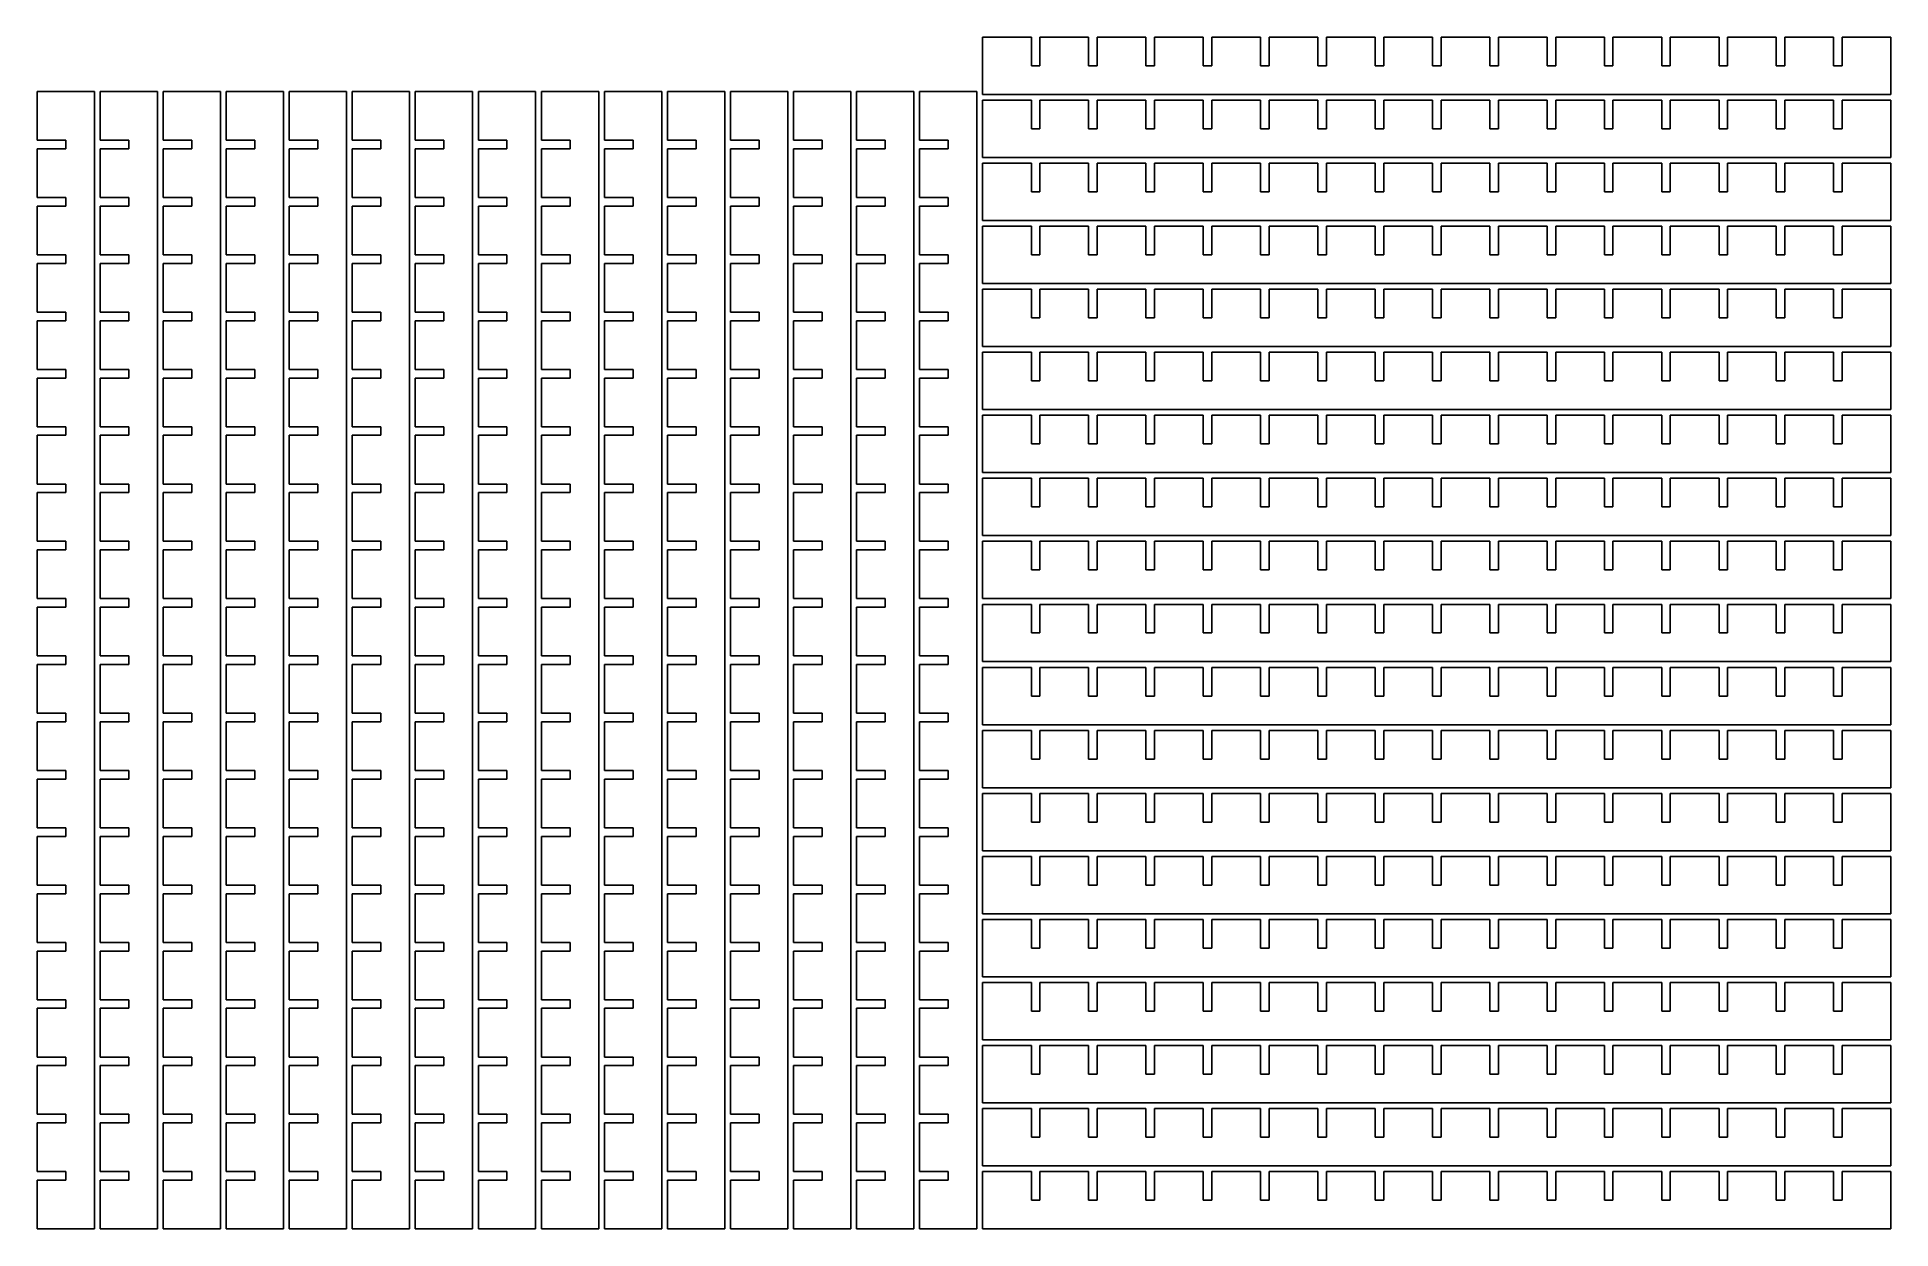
# Model space of a CAD drawing. Extents: x 2 to 649, y 2 to 418.
import ezdxf

# ---------------------------------------------------------------- set-up
doc = ezdxf.new("R2010")
doc.units = 0
doc.layers.add('C00-00-00-BLACK', color=7, linetype='CONTINUOUS')

msp = doc.modelspace()

# ---------------------------------------------------------------- linework, layer by layer
at = {"layer": 'C00-00-00-BLACK'}
for p, q in [((332.001, 408.002), (332.001, 417.999)), ((332.001, 417.999), (349.001, 417.999)), ((349.001, 417.999), (349.001, 408.002)), ((352.001, 408.002), (352.001, 417.999)), ((352.001, 417.999), (368.998, 417.999)), ((368.998, 417.999), (368.998, 408.002)), ((372.001, 408.002), (372.001, 417.999)), ((372.001, 417.999), (389.001, 417.999)), ((389.001, 417.999), (389.001, 408.002)), ((392, 408.002), (392, 417.999)), ((392, 417.999), (409, 417.999)), ((409, 417.999), (409, 408.002)), ((412.002, 408.002), (412.002, 417.999)), ((412.002, 417.999), (429.002, 417.999)), ((429.002, 417.999), (429.002, 408.002)), ((432.001, 408.002), (432.001, 417.999)), ((432.001, 417.999), (449.001, 417.999)), ((449.001, 417.999), (449.001, 408.002)), ((452, 408.002), (452, 417.999)), ((452, 417.999), (469, 417.999)), ((469, 417.999), (469, 408.002)), ((471.999, 408.002), (471.999, 417.999)), ((471.999, 417.999), (488.999, 417.999)), ((488.999, 417.999), (488.999, 408.002)), ((492.002, 408.002), (492.002, 417.999)), ((492.002, 417.999), (509.002, 417.999)), ((509.002, 417.999), (509.002, 408.002)), ((512, 408.002), (512, 417.999)), ((512, 417.999), (529.001, 417.999)), ((529.001, 417.999), (529.001, 408.002)), ((532.003, 408.002), (532.003, 417.999)), ((532.003, 417.999), (549, 417.999)), ((549, 417.999), (549, 408.002)), ((552.002, 408.002), (552.002, 417.999)), ((552.002, 417.999), (568.999, 417.999)), ((568.999, 417.999), (568.999, 408.002)), ((572.001, 408.002), (572.001, 417.999)), ((572.001, 417.999), (589.001, 417.999)), ((589.001, 417.999), (589.001, 408.002)), ((592, 408.002), (592, 417.999)), ((592, 417.999), (609, 417.999)), ((609, 417.999), (609, 408.002)), ((611.999, 408.002), (611.999, 417.999)), ((611.999, 417.999), (629.003, 417.999)), ((629.003, 417.999), (629.003, 408.002)), ((632.001, 408.002), (632.001, 417.999)), ((632.001, 417.999), (649.002, 417.999)), ((649.002, 417.999), (649.002, 408.002)), ((332.001, 398), (332.001, 408.002)), ((349.001, 408.002), (352.001, 408.002)), ((368.998, 408.002), (372.001, 408.002)), ((389.001, 408.002), (392, 408.002)), ((409, 408.002), (412.002, 408.002)), ((429.002, 408.002), (432.001, 408.002)), ((449.001, 408.002), (452, 408.002)), ((469, 408.002), (471.999, 408.002)), ((488.999, 408.002), (492.002, 408.002)), ((509.002, 408.002), (512, 408.002)), ((529.001, 408.002), (532.003, 408.002)), ((549, 408.002), (552.002, 408.002)), ((568.999, 408.002), (572.001, 408.002)), ((589.001, 408.002), (592, 408.002)), ((609, 408.002), (611.999, 408.002)), ((629.003, 408.002), (632.001, 408.002)), ((649.002, 408.002), (649.002, 398)), ((1.9995, 382.002), (1.9995, 399.002)), ((1.9995, 399.002), (11.9999, 399.002)), ((11.9999, 399.002), (22.0004, 399.002)), ((22.0004, 399.002), (22.0004, 1.9995)), ((23.9999, 382.002), (23.9999, 399.002)), ((23.9999, 399.002), (34.0003, 399.002)), ((34.0003, 399.002), (43.9995, 399.002)), ((43.9995, 399.002), (43.9995, 1.9995)), ((46.0005, 382.002), (46.0005, 399.002)), ((46.0005, 399.002), (56.0007, 399.002)), ((56.0007, 399.002), (65.9998, 399.002)), ((65.9998, 399.002), (65.9998, 1.9995)), ((68.0007, 382.002), (68.0007, 399.002)), ((68.0007, 399.002), (77.9999, 399.002)), ((77.9999, 399.002), (88.0001, 399.002)), ((88.0001, 399.002), (88.0001, 1.9995)), ((89.9996, 382.002), (89.9996, 399.002)), ((89.9996, 399.002), (100, 399.002)), ((100, 399.002), (110.001, 399.002)), ((110.001, 399.002), (110.001, 1.9995)), ((112, 382.002), (112, 399.002)), ((112, 399.002), (122, 399.002)), ((122, 399.002), (132, 399.002)), ((132, 399.002), (132, 1.9995)), ((134.001, 382.002), (134.001, 399.002)), ((134.001, 399.002), (144.001, 399.002)), ((144.001, 399.002), (154, 399.002)), ((154, 399.002), (154, 1.9995)), ((156.001, 382.002), (156.001, 399.002)), ((156.001, 399.002), (166, 399.002)), ((166, 399.002), (176, 399.002)), ((176, 399.002), (176, 1.9995)), ((178, 382.002), (178, 399.002)), ((178, 399.002), (188, 399.002)), ((188, 399.002), (198.001, 399.002)), ((198.001, 399.002), (198.001, 1.9995)), ((200, 382.002), (200, 399.002)), ((200, 399.002), (210, 399.002)), ((210, 399.002), (220, 399.002)), ((220, 399.002), (220, 1.9995)), ((222.001, 382.002), (222.001, 399.002)), ((222.001, 399.002), (232.001, 399.002)), ((232.001, 399.002), (242, 399.002)), ((242, 399.002), (242, 1.9995)), ((244.001, 382.002), (244.001, 399.002)), ((244.001, 399.002), (254, 399.002)), ((254, 399.002), (264.001, 399.002)), ((264.001, 399.002), (264.001, 1.9995)), ((266, 382.002), (266, 399.002)), ((266, 399.002), (276, 399.002)), ((276, 399.002), (286.001, 399.002)), ((286.001, 399.002), (286.001, 1.9995)), ((288, 382.002), (288, 399.002)), ((288, 399.002), (298.001, 399.002)), ((298.001, 399.002), (308, 399.002)), ((308, 399.002), (308, 1.9995)), ((310.001, 382.002), (310.001, 399.002)), ((310.001, 399.002), (320.001, 399.002)), ((320.001, 399.002), (330, 399.002)), ((330, 399.002), (330, 1.9995)), ((649.002, 398), (332.001, 398)), ((332.001, 386.002), (332.001, 396)), ((332.001, 396), (349.001, 396)), ((349.001, 396), (349.001, 386.002)), ((352.001, 386.002), (352.001, 396)), ((352.001, 396), (368.998, 396)), ((368.998, 396), (368.998, 386.002)), ((372.001, 386.002), (372.001, 396)), ((372.001, 396), (389.001, 396)), ((389.001, 396), (389.001, 386.002)), ((392, 386.002), (392, 396)), ((392, 396), (409, 396)), ((409, 396), (409, 386.002)), ((412.002, 386.002), (412.002, 396)), ((412.002, 396), (429.002, 396)), ((429.002, 396), (429.002, 386.002)), ((432.001, 386.002), (432.001, 396)), ((432.001, 396), (449.001, 396)), ((449.001, 396), (449.001, 386.002)), ((452, 386.002), (452, 396)), ((452, 396), (469, 396)), ((469, 396), (469, 386.002)), ((471.999, 386.002), (471.999, 396)), ((471.999, 396), (488.999, 396)), ((488.999, 396), (488.999, 386.002)), ((492.002, 386.002), (492.002, 396)), ((492.002, 396), (509.002, 396)), ((509.002, 396), (509.002, 386.002)), ((512, 386.002), (512, 396)), ((512, 396), (529.001, 396)), ((529.001, 396), (529.001, 386.002)), ((532.003, 386.002), (532.003, 396)), ((532.003, 396), (549, 396)), ((549, 396), (549, 386.002)), ((552.002, 386.002), (552.002, 396)), ((552.002, 396), (568.999, 396)), ((568.999, 396), (568.999, 386.002)), ((572.001, 386.002), (572.001, 396)), ((572.001, 396), (589.001, 396)), ((589.001, 396), (589.001, 386.002)), ((592, 386.002), (592, 396)), ((592, 396), (609, 396)), ((609, 396), (609, 386.002)), ((611.999, 386.002), (611.999, 396)), ((611.999, 396), (629.003, 396)), ((629.003, 396), (629.003, 386.002)), ((632.001, 386.002), (632.001, 396)), ((632.001, 396), (649.002, 396)), ((649.002, 396), (649.002, 386.002)), ((11.9999, 382.002), (1.9995, 382.002)), ((11.9999, 379), (11.9999, 382.002)), ((34.0003, 382.002), (23.9999, 382.002)), ((34.0003, 379), (34.0003, 382.002)), ((56.0007, 382.002), (46.0005, 382.002)), ((56.0007, 379), (56.0007, 382.002)), ((77.9999, 382.002), (68.0007, 382.002)), ((77.9999, 379), (77.9999, 382.002)), ((100, 382.002), (89.9996, 382.002)), ((100, 379), (100, 382.002)), ((122, 382.002), (112, 382.002)), ((122, 379), (122, 382.002)), ((144.001, 382.002), (134.001, 382.002)), ((144.001, 379), (144.001, 382.002)), ((166, 382.002), (156.001, 382.002)), ((166, 379), (166, 382.002)), ((188, 382.002), (178, 382.002)), ((188, 379), (188, 382.002)), ((210, 382.002), (200, 382.002)), ((210, 379), (210, 382.002)), ((232.001, 382.002), (222.001, 382.002)), ((232.001, 379), (232.001, 382.002)), ((254, 382.002), (244.001, 382.002)), ((254, 379), (254, 382.002)), ((276, 382.002), (266, 382.002)), ((276, 379), (276, 382.002)), ((298.001, 382.002), (288, 382.002)), ((298.001, 379), (298.001, 382.002)), ((320.001, 382.002), (310.001, 382.002)), ((320.001, 379), (320.001, 382.002)), ((332.001, 376.001), (332.001, 386.002)), ((349.001, 386.002), (352.001, 386.002)), ((368.998, 386.002), (372.001, 386.002)), ((389.001, 386.002), (392, 386.002)), ((409, 386.002), (412.002, 386.002)), ((429.002, 386.002), (432.001, 386.002)), ((449.001, 386.002), (452, 386.002)), ((469, 386.002), (471.999, 386.002)), ((488.999, 386.002), (492.002, 386.002)), ((509.002, 386.002), (512, 386.002)), ((529.001, 386.002), (532.003, 386.002)), ((549, 386.002), (552.002, 386.002)), ((568.999, 386.002), (572.001, 386.002)), ((589.001, 386.002), (592, 386.002)), ((609, 386.002), (611.999, 386.002)), ((629.003, 386.002), (632.001, 386.002)), ((649.002, 386.002), (649.002, 376.001)), ((1.9995, 361.999), (1.9995, 379)), ((1.9995, 379), (11.9999, 379)), ((23.9999, 361.999), (23.9999, 379)), ((23.9999, 379), (34.0003, 379)), ((46.0005, 361.999), (46.0005, 379)), ((46.0005, 379), (56.0007, 379)), ((68.0007, 361.999), (68.0007, 379)), ((68.0007, 379), (77.9999, 379)), ((89.9996, 361.999), (89.9996, 379)), ((89.9996, 379), (100, 379)), ((112, 361.999), (112, 379)), ((112, 379), (122, 379)), ((134.001, 361.999), (134.001, 379)), ((134.001, 379), (144.001, 379)), ((156.001, 361.999), (156.001, 379)), ((156.001, 379), (166, 379)), ((178, 361.999), (178, 379)), ((178, 379), (188, 379)), ((200, 361.999), (200, 379)), ((200, 379), (210, 379)), ((222.001, 361.999), (222.001, 379)), ((222.001, 379), (232.001, 379)), ((244.001, 361.999), (244.001, 379)), ((244.001, 379), (254, 379)), ((266, 361.999), (266, 379)), ((266, 379), (276, 379)), ((288, 361.999), (288, 379)), ((288, 379), (298.001, 379)), ((310.001, 361.999), (310.001, 379)), ((310.001, 379), (320.001, 379)), ((649.002, 376.001), (332.001, 376.001)), ((332.001, 364), (332.001, 374.001)), ((332.001, 374.001), (349.001, 374.001)), ((349.001, 374.001), (349.001, 364)), ((352.001, 364), (352.001, 374.001)), ((352.001, 374.001), (368.998, 374.001)), ((368.998, 374.001), (368.998, 364)), ((372.001, 364), (372.001, 374.001)), ((372.001, 374.001), (389.001, 374.001)), ((389.001, 374.001), (389.001, 364)), ((392, 364), (392, 374.001)), ((392, 374.001), (409, 374.001)), ((409, 374.001), (409, 364)), ((412.002, 364), (412.002, 374.001)), ((412.002, 374.001), (429.002, 374.001)), ((429.002, 374.001), (429.002, 364)), ((432.001, 364), (432.001, 374.001)), ((432.001, 374.001), (449.001, 374.001)), ((449.001, 374.001), (449.001, 364)), ((452, 364), (452, 374.001)), ((452, 374.001), (469, 374.001)), ((469, 374.001), (469, 364)), ((471.999, 364), (471.999, 374.001)), ((471.999, 374.001), (488.999, 374.001)), ((488.999, 374.001), (488.999, 364)), ((492.002, 364), (492.002, 374.001)), ((492.002, 374.001), (509.002, 374.001)), ((509.002, 374.001), (509.002, 364)), ((512, 364), (512, 374.001)), ((512, 374.001), (529.001, 374.001)), ((529.001, 374.001), (529.001, 364)), ((532.003, 364), (532.003, 374.001)), ((532.003, 374.001), (549, 374.001)), ((549, 374.001), (549, 364)), ((552.002, 364), (552.002, 374.001)), ((552.002, 374.001), (568.999, 374.001)), ((568.999, 374.001), (568.999, 364)), ((572.001, 364), (572.001, 374.001)), ((572.001, 374.001), (589.001, 374.001)), ((589.001, 374.001), (589.001, 364)), ((592, 364), (592, 374.001)), ((592, 374.001), (609, 374.001)), ((609, 374.001), (609, 364)), ((611.999, 364), (611.999, 374.001)), ((611.999, 374.001), (629.003, 374.001)), ((629.003, 374.001), (629.003, 364)), ((632.001, 364), (632.001, 374.001)), ((632.001, 374.001), (649.002, 374.001)), ((649.002, 374.001), (649.002, 364)), ((332.001, 353.998), (332.001, 364)), ((349.001, 364), (352.001, 364)), ((368.998, 364), (372.001, 364)), ((389.001, 364), (392, 364)), ((409, 364), (412.002, 364)), ((429.002, 364), (432.001, 364)), ((449.001, 364), (452, 364)), ((469, 364), (471.999, 364)), ((488.999, 364), (492.002, 364)), ((509.002, 364), (512, 364)), ((529.001, 364), (532.003, 364)), ((549, 364), (552.002, 364)), ((568.999, 364), (572.001, 364)), ((589.001, 364), (592, 364)), ((609, 364), (611.999, 364)), ((629.003, 364), (632.001, 364)), ((649.002, 364), (649.002, 353.998)), ((11.9999, 361.999), (1.9995, 361.999)), ((1.9995, 342), (1.9995, 359.001)), ((1.9995, 359.001), (11.9999, 359.001)), ((11.9999, 359.001), (11.9999, 361.999)), ((34.0003, 361.999), (23.9999, 361.999)), ((23.9999, 342), (23.9999, 359.001)), ((23.9999, 359.001), (34.0003, 359.001)), ((34.0003, 359.001), (34.0003, 361.999)), ((56.0007, 361.999), (46.0005, 361.999)), ((46.0005, 342), (46.0005, 359.001)), ((46.0005, 359.001), (56.0007, 359.001)), ((56.0007, 359.001), (56.0007, 361.999)), ((77.9999, 361.999), (68.0007, 361.999)), ((68.0007, 342), (68.0007, 359.001)), ((68.0007, 359.001), (77.9999, 359.001)), ((77.9999, 359.001), (77.9999, 361.999)), ((100, 361.999), (89.9996, 361.999)), ((89.9996, 342), (89.9996, 359.001)), ((89.9996, 359.001), (100, 359.001)), ((100, 359.001), (100, 361.999)), ((122, 361.999), (112, 361.999)), ((112, 342), (112, 359.001)), ((112, 359.001), (122, 359.001)), ((122, 359.001), (122, 361.999)), ((144.001, 361.999), (134.001, 361.999)), ((134.001, 342), (134.001, 359.001)), ((134.001, 359.001), (144.001, 359.001)), ((144.001, 359.001), (144.001, 361.999)), ((166, 361.999), (156.001, 361.999)), ((156.001, 342), (156.001, 359.001)), ((156.001, 359.001), (166, 359.001)), ((166, 359.001), (166, 361.999)), ((188, 361.999), (178, 361.999)), ((178, 342), (178, 359.001)), ((178, 359.001), (188, 359.001)), ((188, 359.001), (188, 361.999)), ((210, 361.999), (200, 361.999)), ((200, 342), (200, 359.001)), ((200, 359.001), (210, 359.001)), ((210, 359.001), (210, 361.999)), ((232.001, 361.999), (222.001, 361.999)), ((222.001, 342), (222.001, 359.001)), ((222.001, 359.001), (232.001, 359.001)), ((232.001, 359.001), (232.001, 361.999)), ((254, 361.999), (244.001, 361.999)), ((244.001, 342), (244.001, 359.001)), ((244.001, 359.001), (254, 359.001)), ((254, 359.001), (254, 361.999)), ((276, 361.999), (266, 361.999)), ((266, 342), (266, 359.001)), ((266, 359.001), (276, 359.001)), ((276, 359.001), (276, 361.999)), ((298.001, 361.999), (288, 361.999)), ((288, 342), (288, 359.001)), ((288, 359.001), (298.001, 359.001)), ((298.001, 359.001), (298.001, 361.999)), ((320.001, 361.999), (310.001, 361.999)), ((310.001, 342), (310.001, 359.001)), ((310.001, 359.001), (320.001, 359.001)), ((320.001, 359.001), (320.001, 361.999)), ((649.002, 353.998), (332.001, 353.998)), ((332.001, 342), (332.001, 352.001)), ((332.001, 352.001), (349.001, 352.001)), ((349.001, 352.001), (349.001, 342)), ((352.001, 342), (352.001, 352.001)), ((352.001, 352.001), (368.998, 352.001)), ((368.998, 352.001), (368.998, 342)), ((372.001, 342), (372.001, 352.001)), ((372.001, 352.001), (389.001, 352.001)), ((389.001, 352.001), (389.001, 342)), ((392, 342), (392, 352.001)), ((392, 352.001), (409, 352.001)), ((409, 352.001), (409, 342)), ((412.002, 342), (412.002, 352.001)), ((412.002, 352.001), (429.002, 352.001)), ((429.002, 352.001), (429.002, 342)), ((432.001, 342), (432.001, 352.001)), ((432.001, 352.001), (449.001, 352.001)), ((449.001, 352.001), (449.001, 342)), ((452, 342), (452, 352.001)), ((452, 352.001), (469, 352.001)), ((469, 352.001), (469, 342)), ((471.999, 342), (471.999, 352.001)), ((471.999, 352.001), (488.999, 352.001)), ((488.999, 352.001), (488.999, 342)), ((492.002, 342), (492.002, 352.001)), ((492.002, 352.001), (509.002, 352.001)), ((509.002, 352.001), (509.002, 342)), ((512, 342), (512, 352.001)), ((512, 352.001), (529.001, 352.001)), ((529.001, 352.001), (529.001, 342)), ((532.003, 342), (532.003, 352.001)), ((532.003, 352.001), (549, 352.001)), ((549, 352.001), (549, 342)), ((552.002, 342), (552.002, 352.001)), ((552.002, 352.001), (568.999, 352.001)), ((568.999, 352.001), (568.999, 342)), ((572.001, 342), (572.001, 352.001)), ((572.001, 352.001), (589.001, 352.001)), ((589.001, 352.001), (589.001, 342)), ((592, 342), (592, 352.001)), ((592, 352.001), (609, 352.001)), ((609, 352.001), (609, 342)), ((611.999, 342), (611.999, 352.001)), ((611.999, 352.001), (629.003, 352.001)), ((629.003, 352.001), (629.003, 342)), ((632.001, 342), (632.001, 352.001)), ((632.001, 352.001), (649.002, 352.001)), ((649.002, 352.001), (649.002, 342)), ((11.9999, 342), (1.9995, 342)), ((1.9995, 322.001), (1.9995, 339)), ((1.9995, 339), (11.9999, 339)), ((11.9999, 339), (11.9999, 342)), ((34.0003, 342), (23.9999, 342)), ((23.9999, 322.001), (23.9999, 339)), ((23.9999, 339), (34.0003, 339)), ((34.0003, 339), (34.0003, 342)), ((56.0007, 342), (46.0005, 342)), ((46.0005, 322.001), (46.0005, 339)), ((46.0005, 339), (56.0007, 339)), ((56.0007, 339), (56.0007, 342)), ((77.9999, 342), (68.0007, 342)), ((68.0007, 322.001), (68.0007, 339)), ((68.0007, 339), (77.9999, 339)), ((77.9999, 339), (77.9999, 342)), ((100, 342), (89.9996, 342)), ((89.9996, 322.001), (89.9996, 339)), ((89.9996, 339), (100, 339)), ((100, 339), (100, 342)), ((122, 342), (112, 342)), ((112, 322.001), (112, 339)), ((112, 339), (122, 339)), ((122, 339), (122, 342)), ((144.001, 342), (134.001, 342)), ((134.001, 322.001), (134.001, 339)), ((134.001, 339), (144.001, 339)), ((144.001, 339), (144.001, 342)), ((166, 342), (156.001, 342)), ((156.001, 322.001), (156.001, 339)), ((156.001, 339), (166, 339)), ((166, 339), (166, 342)), ((188, 342), (178, 342)), ((178, 322.001), (178, 339)), ((178, 339), (188, 339)), ((188, 339), (188, 342)), ((210, 342), (200, 342)), ((200, 322.001), (200, 339)), ((200, 339), (210, 339)), ((210, 339), (210, 342)), ((232.001, 342), (222.001, 342)), ((222.001, 322.001), (222.001, 339)), ((222.001, 339), (232.001, 339)), ((232.001, 339), (232.001, 342)), ((254, 342), (244.001, 342)), ((244.001, 322.001), (244.001, 339)), ((244.001, 339), (254, 339)), ((254, 339), (254, 342)), ((276, 342), (266, 342)), ((266, 322.001), (266, 339)), ((266, 339), (276, 339)), ((276, 339), (276, 342)), ((298.001, 342), (288, 342)), ((288, 322.001), (288, 339)), ((288, 339), (298.001, 339)), ((298.001, 339), (298.001, 342)), ((320.001, 342), (310.001, 342)), ((310.001, 322.001), (310.001, 339)), ((310.001, 339), (320.001, 339)), ((320.001, 339), (320.001, 342)), ((332.001, 332.001), (332.001, 342)), ((349.001, 342), (352.001, 342)), ((368.998, 342), (372.001, 342)), ((389.001, 342), (392, 342)), ((409, 342), (412.002, 342)), ((429.002, 342), (432.001, 342)), ((449.001, 342), (452, 342)), ((469, 342), (471.999, 342)), ((488.999, 342), (492.002, 342)), ((509.002, 342), (512, 342)), ((529.001, 342), (532.003, 342)), ((549, 342), (552.002, 342)), ((568.999, 342), (572.001, 342)), ((589.001, 342), (592, 342)), ((609, 342), (611.999, 342)), ((629.003, 342), (632.001, 342)), ((649.002, 342), (649.002, 332.001)), ((649.002, 332.001), (332.001, 332.001)), ((332.001, 320.001), (332.001, 330)), ((332.001, 330), (349.001, 330)), ((349.001, 330), (349.001, 320.001)), ((352.001, 320.001), (352.001, 330)), ((352.001, 330), (368.998, 330)), ((368.998, 330), (368.998, 320.001)), ((372.001, 320.001), (372.001, 330)), ((372.001, 330), (389.001, 330)), ((389.001, 330), (389.001, 320.001)), ((392, 320.001), (392, 330)), ((392, 330), (409, 330)), ((409, 330), (409, 320.001)), ((412.002, 320.001), (412.002, 330)), ((412.002, 330), (429.002, 330)), ((429.002, 330), (429.002, 320.001)), ((432.001, 320.001), (432.001, 330)), ((432.001, 330), (449.001, 330)), ((449.001, 330), (449.001, 320.001)), ((452, 320.001), (452, 330)), ((452, 330), (469, 330)), ((469, 330), (469, 320.001)), ((471.999, 320.001), (471.999, 330)), ((471.999, 330), (488.999, 330)), ((488.999, 330), (488.999, 320.001)), ((492.002, 320.001), (492.002, 330)), ((492.002, 330), (509.002, 330)), ((509.002, 330), (509.002, 320.001)), ((512, 320.001), (512, 330)), ((512, 330), (529.001, 330)), ((529.001, 330), (529.001, 320.001)), ((532.003, 320.001), (532.003, 330)), ((532.003, 330), (549, 330)), ((549, 330), (549, 320.001)), ((552.002, 320.001), (552.002, 330)), ((552.002, 330), (568.999, 330)), ((568.999, 330), (568.999, 320.001)), ((572.001, 320.001), (572.001, 330)), ((572.001, 330), (589.001, 330)), ((589.001, 330), (589.001, 320.001)), ((592, 320.001), (592, 330)), ((592, 330), (609, 330)), ((609, 330), (609, 320.001)), ((611.999, 320.001), (611.999, 330)), ((611.999, 330), (629.003, 330)), ((629.003, 330), (629.003, 320.001)), ((632.001, 320.001), (632.001, 330)), ((632.001, 330), (649.002, 330)), ((649.002, 330), (649.002, 320.001)), ((11.9999, 322.001), (1.9995, 322.001)), ((1.9995, 302.001), (1.9995, 319.001)), ((1.9995, 319.001), (11.9999, 319.001)), ((11.9999, 319.001), (11.9999, 322.001)), ((34.0003, 322.001), (23.9999, 322.001)), ((23.9999, 302.001), (23.9999, 319.001)), ((23.9999, 319.001), (34.0003, 319.001)), ((34.0003, 319.001), (34.0003, 322.001)), ((56.0007, 322.001), (46.0005, 322.001)), ((46.0005, 302.001), (46.0005, 319.001)), ((46.0005, 319.001), (56.0007, 319.001)), ((56.0007, 319.001), (56.0007, 322.001)), ((77.9999, 322.001), (68.0007, 322.001)), ((68.0007, 302.001), (68.0007, 319.001)), ((68.0007, 319.001), (77.9999, 319.001)), ((77.9999, 319.001), (77.9999, 322.001)), ((100, 322.001), (89.9996, 322.001)), ((89.9996, 302.001), (89.9996, 319.001)), ((89.9996, 319.001), (100, 319.001)), ((100, 319.001), (100, 322.001)), ((122, 322.001), (112, 322.001)), ((112, 302), (112, 319.001)), ((112, 319.001), (122, 319.001)), ((122, 319.001), (122, 322.001)), ((144.001, 322.001), (134.001, 322.001)), ((134.001, 302), (134.001, 319.001)), ((134.001, 319.001), (144.001, 319.001)), ((144.001, 319.001), (144.001, 322.001)), ((166, 322.001), (156.001, 322.001)), ((156.001, 302), (156.001, 319.001)), ((156.001, 319.001), (166, 319.001)), ((166, 319.001), (166, 322.001)), ((188, 322.001), (178, 322.001)), ((178, 302), (178, 319.001)), ((178, 319.001), (188, 319.001)), ((188, 319.001), (188, 322.001)), ((210, 322.001), (200, 322.001)), ((200, 302), (200, 319.001)), ((200, 319.001), (210, 319.001)), ((210, 319.001), (210, 322.001)), ((232.001, 322.001), (222.001, 322.001)), ((222.001, 302), (222.001, 319.001)), ((222.001, 319.001), (232.001, 319.001)), ((232.001, 319.001), (232.001, 322.001)), ((254, 322.001), (244.001, 322.001)), ((244.001, 302), (244.001, 319.001)), ((244.001, 319.001), (254, 319.001)), ((254, 319.001), (254, 322.001)), ((276, 322.001), (266, 322.001)), ((266, 302), (266, 319.001)), ((266, 319.001), (276, 319.001)), ((276, 319.001), (276, 322.001)), ((298.001, 322.001), (288, 322.001)), ((288, 302), (288, 319.001)), ((288, 319.001), (298.001, 319.001)), ((298.001, 319.001), (298.001, 322.001)), ((320.001, 322.001), (310.001, 322.001)), ((310.001, 302), (310.001, 319.001)), ((310.001, 319.001), (320.001, 319.001)), ((320.001, 319.001), (320.001, 322.001)), ((332.001, 310.001), (332.001, 320.001)), ((349.001, 320.001), (352.001, 320.001)), ((368.998, 320.001), (372.001, 320.001)), ((389.001, 320.001), (392, 320.001)), ((409, 320.001), (412.002, 320.001)), ((429.002, 320.001), (432.001, 320.001)), ((449.001, 320.001), (452, 320.001)), ((469, 320.001), (471.999, 320.001)), ((488.999, 320.001), (492.002, 320.001)), ((509.002, 320.001), (512, 320.001)), ((529.001, 320.001), (532.003, 320.001)), ((549, 320.001), (552.002, 320.001)), ((568.999, 320.001), (572.001, 320.001)), ((589.001, 320.001), (592, 320.001)), ((609, 320.001), (611.999, 320.001)), ((629.003, 320.001), (632.001, 320.001)), ((649.002, 320.001), (649.002, 310.001)), ((649.002, 310.001), (332.001, 310.001)), ((332.001, 298.001), (332.001, 308.001)), ((332.001, 308.001), (349.001, 308.001)), ((349.001, 308.001), (349.001, 298.001)), ((352.001, 298.001), (352.001, 308.001)), ((352.001, 308.001), (368.998, 308.001)), ((368.998, 308.001), (368.998, 298.001)), ((372.001, 298.001), (372.001, 308.001)), ((372.001, 308.001), (389.001, 308.001)), ((389.001, 308.001), (389.001, 298.001)), ((392, 298.001), (392, 308.001)), ((392, 308.001), (409, 308.001)), ((409, 308.001), (409, 298.001)), ((412.002, 298.001), (412.002, 308.001)), ((412.002, 308.001), (429.002, 308.001)), ((429.002, 308.001), (429.002, 298.001)), ((432.001, 298.001), (432.001, 308.001)), ((432.001, 308.001), (449.001, 308.001)), ((449.001, 308.001), (449.001, 298.001)), ((452, 298.001), (452, 308.001)), ((452, 308.001), (469, 308.001)), ((469, 308.001), (469, 298.001)), ((471.999, 298.001), (471.999, 308.001)), ((471.999, 308.001), (488.999, 308.001)), ((488.999, 308.001), (488.999, 298.001)), ((492.002, 298.001), (492.002, 308.001)), ((492.002, 308.001), (509.002, 308.001)), ((509.002, 308.001), (509.002, 298.001)), ((512, 298.001), (512, 308.001)), ((512, 308.001), (529.001, 308.001)), ((529.001, 308.001), (529.001, 298.001)), ((532.003, 298.001), (532.003, 308.001)), ((532.003, 308.001), (549, 308.001)), ((549, 308.001), (549, 298.001)), ((552.002, 298.001), (552.002, 308.001)), ((552.002, 308.001), (568.999, 308.001)), ((568.999, 308.001), (568.999, 298.001)), ((572.001, 298.001), (572.001, 308.001)), ((572.001, 308.001), (589.001, 308.001)), ((589.001, 308.001), (589.001, 298.001)), ((592, 298.001), (592, 308.001)), ((592, 308.001), (609, 308.001)), ((609, 308.001), (609, 298.001)), ((611.999, 298.001), (611.999, 308.001)), ((611.999, 308.001), (629.003, 308.001)), ((629.003, 308.001), (629.003, 298.001)), ((632.001, 298.001), (632.001, 308.001)), ((632.001, 308.001), (649.002, 308.001)), ((649.002, 308.001), (649.002, 298.001)), ((11.9999, 302.001), (1.9995, 302.001)), ((1.9995, 282), (1.9995, 299.001)), ((1.9995, 299.001), (11.9999, 299.001)), ((11.9999, 299.001), (11.9999, 302.001)), ((34.0003, 302.001), (23.9999, 302.001)), ((23.9999, 282), (23.9999, 299)), ((23.9999, 299), (34.0003, 299)), ((34.0003, 299), (34.0003, 302.001)), ((56.0007, 302.001), (46.0005, 302.001)), ((46.0005, 282), (46.0005, 299)), ((46.0005, 299), (56.0007, 299)), ((56.0007, 299), (56.0007, 302.001)), ((77.9999, 302.001), (68.0007, 302.001)), ((68.0007, 282), (68.0007, 299)), ((68.0007, 299), (77.9999, 299)), ((77.9999, 299), (77.9999, 302.001)), ((100, 302.001), (89.9996, 302.001)), ((89.9996, 282), (89.9996, 299)), ((89.9996, 299), (100, 299)), ((100, 299), (100, 302.001)), ((122, 302), (112, 302)), ((112, 282), (112, 299)), ((112, 299), (122, 299)), ((122, 299), (122, 302)), ((144.001, 302), (134.001, 302)), ((134.001, 282), (134.001, 299)), ((134.001, 299), (144.001, 299)), ((144.001, 299), (144.001, 302)), ((166, 302), (156.001, 302)), ((156.001, 282), (156.001, 299)), ((156.001, 299), (166, 299)), ((166, 299), (166, 302)), ((188, 302), (178, 302)), ((178, 282), (178, 299)), ((178, 299), (188, 299)), ((188, 299), (188, 302)), ((210, 302), (200, 302)), ((200, 282), (200, 299)), ((200, 299), (210, 299)), ((210, 299), (210, 302)), ((232.001, 302), (222.001, 302)), ((222.001, 282), (222.001, 299)), ((222.001, 299), (232.001, 299)), ((232.001, 299), (232.001, 302)), ((254, 302), (244.001, 302)), ((244.001, 282), (244.001, 299)), ((244.001, 299), (254, 299)), ((254, 299), (254, 302)), ((276, 302), (266, 302)), ((266, 282), (266, 299)), ((266, 299), (276, 299)), ((276, 299), (276, 302)), ((298.001, 302), (288, 302)), ((288, 282), (288, 299)), ((288, 299), (298.001, 299)), ((298.001, 299), (298.001, 302)), ((320.001, 302), (310.001, 302)), ((310.001, 282), (310.001, 299)), ((310.001, 299), (320.001, 299)), ((320.001, 299), (320.001, 302)), ((332.001, 288), (332.001, 298.001)), ((349.001, 298.001), (352.001, 298.001)), ((368.998, 298.001), (372.001, 298.001)), ((389.001, 298.001), (392, 298.001)), ((409, 298.001), (412.002, 298.001)), ((429.002, 298.001), (432.001, 298.001)), ((449.001, 298.001), (452, 298.001)), ((469, 298.001), (471.999, 298.001)), ((488.999, 298.001), (492.002, 298.001)), ((509.002, 298.001), (512, 298.001)), ((529.001, 298.001), (532.003, 298.001)), ((549, 298.001), (552.002, 298.001)), ((568.999, 298.001), (572.001, 298.001)), ((589.001, 298.001), (592, 298.001)), ((609, 298.001), (611.999, 298.001)), ((629.003, 298.001), (632.001, 298.001)), ((649.002, 298.001), (649.002, 288)), ((649.002, 288), (332.001, 288)), ((332.001, 276), (332.001, 286.001)), ((332.001, 286.001), (349.001, 286.001)), ((349.001, 286.001), (349.001, 276)), ((352.001, 276), (352.001, 286.001)), ((352.001, 286.001), (368.998, 286.001)), ((368.998, 286.001), (368.998, 276)), ((372.001, 276), (372.001, 286.001)), ((372.001, 286.001), (389.001, 286.001)), ((389.001, 286.001), (389.001, 276)), ((392, 276), (392, 286.001)), ((392, 286.001), (409, 286.001)), ((409, 286.001), (409, 276)), ((412.002, 276), (412.002, 286.001)), ((412.002, 286.001), (429.002, 286.001)), ((429.002, 286.001), (429.002, 276)), ((432.001, 276), (432.001, 286.001)), ((432.001, 286.001), (449.001, 286.001)), ((449.001, 286.001), (449.001, 276)), ((452, 276), (452, 286.001)), ((452, 286.001), (469, 286.001)), ((469, 286.001), (469, 276)), ((471.999, 276), (471.999, 286.001)), ((471.999, 286.001), (488.999, 286.001)), ((488.999, 286.001), (488.999, 276)), ((492.002, 276), (492.002, 286.001)), ((492.002, 286.001), (509.002, 286.001)), ((509.002, 286.001), (509.002, 276)), ((512, 276), (512, 286.001)), ((512, 286.001), (529.001, 286.001)), ((529.001, 286.001), (529.001, 276)), ((532.003, 276), (532.003, 286.001)), ((532.003, 286.001), (549, 286.001)), ((549, 286.001), (549, 276)), ((552.002, 276), (552.002, 286.001)), ((552.002, 286.001), (568.999, 286.001)), ((568.999, 286.001), (568.999, 276)), ((572.001, 276), (572.001, 286.001)), ((572.001, 286.001), (589.001, 286.001)), ((589.001, 286.001), (589.001, 276)), ((592, 276), (592, 286.001)), ((592, 286.001), (609, 286.001)), ((609, 286.001), (609, 276)), ((611.999, 276), (611.999, 286.001)), ((611.999, 286.001), (629.003, 286.001)), ((629.003, 286.001), (629.003, 276)), ((632.001, 276), (632.001, 286.001)), ((632.001, 286.001), (649.002, 286.001)), ((649.002, 286.001), (649.002, 276)), ((11.9999, 282), (1.9995, 282)), ((1.9995, 262.001), (1.9995, 279)), ((1.9995, 279), (11.9999, 279)), ((11.9999, 279), (11.9999, 282)), ((34.0003, 282), (23.9999, 282)), ((23.9999, 262.001), (23.9999, 279)), ((23.9999, 279), (34.0003, 279)), ((34.0003, 279), (34.0003, 282)), ((56.0007, 282), (46.0005, 282)), ((46.0005, 262.001), (46.0005, 279)), ((46.0005, 279), (56.0007, 279)), ((56.0007, 279), (56.0007, 282)), ((77.9999, 282), (68.0007, 282)), ((68.0007, 262.001), (68.0007, 279)), ((68.0007, 279), (77.9999, 279)), ((77.9999, 279), (77.9999, 282)), ((100, 282), (89.9996, 282)), ((89.9996, 262.001), (89.9996, 279)), ((89.9996, 279), (100, 279)), ((100, 279), (100, 282)), ((122, 282), (112, 282)), ((112, 262.001), (112, 279)), ((112, 279), (122, 279)), ((122, 279), (122, 282)), ((144.001, 282), (134.001, 282)), ((134.001, 262.001), (134.001, 279)), ((134.001, 279), (144.001, 279)), ((144.001, 279), (144.001, 282)), ((166, 282), (156.001, 282)), ((156.001, 262.001), (156.001, 279)), ((156.001, 279), (166, 279)), ((166, 279), (166, 282)), ((188, 282), (178, 282)), ((178, 262.001), (178, 279)), ((178, 279), (188, 279)), ((188, 279), (188, 282)), ((210, 282), (200, 282)), ((200, 262.001), (200, 279)), ((200, 279), (210, 279)), ((210, 279), (210, 282)), ((232.001, 282), (222.001, 282)), ((222.001, 262.001), (222.001, 279)), ((222.001, 279), (232.001, 279)), ((232.001, 279), (232.001, 282)), ((254, 282), (244.001, 282)), ((244.001, 262.001), (244.001, 279)), ((244.001, 279), (254, 279)), ((254, 279), (254, 282)), ((276, 282), (266, 282)), ((266, 262.001), (266, 279)), ((266, 279), (276, 279)), ((276, 279), (276, 282)), ((298.001, 282), (288, 282)), ((288, 262.001), (288, 279)), ((288, 279), (298.001, 279)), ((298.001, 279), (298.001, 282)), ((320.001, 282), (310.001, 282)), ((310.001, 262.001), (310.001, 279)), ((310.001, 279), (320.001, 279)), ((320.001, 279), (320.001, 282)), ((332.001, 266), (332.001, 276)), ((349.001, 276), (352.001, 276)), ((368.998, 276), (372.001, 276)), ((389.001, 276), (392, 276)), ((409, 276), (412.002, 276)), ((429.002, 276), (432.001, 276)), ((449.001, 276), (452, 276)), ((469, 276), (471.999, 276)), ((488.999, 276), (492.002, 276)), ((509.002, 276), (512, 276)), ((529.001, 276), (532.003, 276)), ((549, 276), (552.002, 276)), ((568.999, 276), (572.001, 276)), ((589.001, 276), (592, 276)), ((609, 276), (611.999, 276)), ((629.003, 276), (632.001, 276)), ((649.002, 276), (649.002, 266)), ((649.002, 266), (332.001, 266)), ((11.9999, 262.001), (1.9995, 262.001)), ((1.9995, 242), (1.9995, 259.001)), ((1.9995, 259.001), (11.9999, 259.001)), ((11.9999, 259.001), (11.9999, 262.001)), ((34.0003, 262.001), (23.9999, 262.001)), ((23.9999, 242), (23.9999, 259.001)), ((23.9999, 259.001), (34.0003, 259.001)), ((34.0003, 259.001), (34.0003, 262.001)), ((56.0007, 262.001), (46.0005, 262.001)), ((46.0005, 242), (46.0005, 259.001)), ((46.0005, 259.001), (56.0007, 259.001)), ((56.0007, 259.001), (56.0007, 262.001)), ((77.9999, 262.001), (68.0007, 262.001)), ((68.0007, 242), (68.0007, 259.001)), ((68.0007, 259.001), (77.9999, 259.001)), ((77.9999, 259.001), (77.9999, 262.001)), ((100, 262.001), (89.9996, 262.001)), ((89.9996, 242), (89.9996, 259.001)), ((89.9996, 259.001), (100, 259.001)), ((100, 259.001), (100, 262.001)), ((122, 262.001), (112, 262.001)), ((112, 242), (112, 259.001)), ((112, 259.001), (122, 259.001)), ((122, 259.001), (122, 262.001)), ((144.001, 262.001), (134.001, 262.001)), ((134.001, 242), (134.001, 259.001)), ((134.001, 259.001), (144.001, 259.001)), ((144.001, 259.001), (144.001, 262.001)), ((166, 262.001), (156.001, 262.001)), ((156.001, 242), (156.001, 259.001)), ((156.001, 259.001), (166, 259.001)), ((166, 259.001), (166, 262.001)), ((188, 262.001), (178, 262.001)), ((178, 242), (178, 259.001)), ((178, 259.001), (188, 259.001)), ((188, 259.001), (188, 262.001)), ((210, 262.001), (200, 262.001)), ((200, 242), (200, 259.001)), ((200, 259.001), (210, 259.001)), ((210, 259.001), (210, 262.001)), ((232.001, 262.001), (222.001, 262.001)), ((222.001, 242), (222.001, 259.001)), ((222.001, 259.001), (232.001, 259.001)), ((232.001, 259.001), (232.001, 262.001)), ((254, 262.001), (244.001, 262.001)), ((244.001, 242), (244.001, 259.001)), ((244.001, 259.001), (254, 259.001)), ((254, 259.001), (254, 262.001)), ((276, 262.001), (266, 262.001)), ((266, 242), (266, 259.001)), ((266, 259.001), (276, 259.001)), ((276, 259.001), (276, 262.001)), ((298.001, 262.001), (288, 262.001)), ((288, 242), (288, 259.001)), ((288, 259.001), (298.001, 259.001)), ((298.001, 259.001), (298.001, 262.001)), ((320.001, 262.001), (310.001, 262.001)), ((310.001, 242), (310.001, 259.001)), ((310.001, 259.001), (320.001, 259.001)), ((320.001, 259.001), (320.001, 262.001)), ((332.001, 254), (332.001, 264.001)), ((332.001, 264.001), (349.001, 264.001)), ((349.001, 264.001), (349.001, 254)), ((352.001, 254), (352.001, 264.001)), ((352.001, 264.001), (368.998, 264.001)), ((368.998, 264.001), (368.998, 254)), ((372.001, 254), (372.001, 264.001)), ((372.001, 264.001), (389.001, 264.001)), ((389.001, 264.001), (389.001, 254)), ((392, 254), (392, 264.001)), ((392, 264.001), (409, 264.001)), ((409, 264.001), (409, 254)), ((412.002, 254), (412.002, 264.001)), ((412.002, 264.001), (429.002, 264.001)), ((429.002, 264.001), (429.002, 254)), ((432.001, 254), (432.001, 264.001)), ((432.001, 264.001), (449.001, 264.001)), ((449.001, 264.001), (449.001, 254)), ((452, 254), (452, 264.001)), ((452, 264.001), (469, 264.001)), ((469, 264.001), (469, 254)), ((471.999, 254), (471.999, 264.001)), ((471.999, 264.001), (488.999, 264.001)), ((488.999, 264.001), (488.999, 254)), ((492.002, 254), (492.002, 264.001)), ((492.002, 264.001), (509.002, 264.001)), ((509.002, 264.001), (509.002, 254)), ((512, 254), (512, 264.001)), ((512, 264.001), (529.001, 264.001)), ((529.001, 264.001), (529.001, 254)), ((532.003, 254), (532.003, 264.001)), ((532.003, 264.001), (549, 264.001)), ((549, 264.001), (549, 254)), ((552.002, 254), (552.002, 264.001)), ((552.002, 264.001), (568.999, 264.001)), ((568.999, 264.001), (568.999, 254)), ((572.001, 254), (572.001, 264.001)), ((572.001, 264.001), (589.001, 264.001)), ((589.001, 264.001), (589.001, 254)), ((592, 254), (592, 264.001)), ((592, 264.001), (609, 264.001)), ((609, 264.001), (609, 254)), ((611.999, 254), (611.999, 264.001)), ((611.999, 264.001), (629.003, 264.001)), ((629.003, 264.001), (629.003, 254)), ((632.001, 254), (632.001, 264.001)), ((632.001, 264.001), (649.002, 264.001)), ((649.002, 264.001), (649.002, 254)), ((332.001, 244.001), (332.001, 254)), ((349.001, 254), (352.001, 254)), ((368.998, 254), (372.001, 254)), ((389.001, 254), (392, 254)), ((409, 254), (412.002, 254)), ((429.002, 254), (432.001, 254)), ((449.001, 254), (452, 254)), ((469, 254), (471.999, 254)), ((488.999, 254), (492.002, 254)), ((509.002, 254), (512, 254)), ((529.001, 254), (532.003, 254)), ((549, 254), (552.002, 254)), ((568.999, 254), (572.001, 254)), ((589.001, 254), (592, 254)), ((609, 254), (611.999, 254)), ((629.003, 254), (632.001, 254)), ((649.002, 254), (649.002, 244.001)), ((11.9999, 242), (1.9995, 242)), ((11.9999, 239), (11.9999, 242)), ((34.0003, 242), (23.9999, 242)), ((34.0003, 239), (34.0003, 242)), ((56.0007, 242), (46.0005, 242)), ((56.0007, 239), (56.0007, 242)), ((77.9999, 242), (68.0007, 242)), ((77.9999, 239), (77.9999, 242)), ((100, 242), (89.9996, 242)), ((100, 239), (100, 242)), ((122, 242), (112, 242)), ((122, 239), (122, 242)), ((144.001, 242), (134.001, 242)), ((144.001, 239), (144.001, 242)), ((166, 242), (156.001, 242)), ((166, 239), (166, 242)), ((188, 242), (178, 242)), ((188, 239), (188, 242)), ((210, 242), (200, 242)), ((210, 239), (210, 242)), ((232.001, 242), (222.001, 242)), ((232.001, 239), (232.001, 242)), ((254, 242), (244.001, 242)), ((254, 239), (254, 242)), ((276, 242), (266, 242)), ((276, 239), (276, 242)), ((298.001, 242), (288, 242)), ((298.001, 239), (298.001, 242)), ((320.001, 242), (310.001, 242)), ((320.001, 239), (320.001, 242)), ((649.002, 244.001), (332.001, 244.001)), ((332.001, 232.001), (332.001, 242)), ((332.001, 242), (349.001, 242)), ((349.001, 242), (349.001, 232.001)), ((352.001, 232.001), (352.001, 242)), ((352.001, 242), (368.998, 242)), ((368.998, 242), (368.998, 232.001)), ((372.001, 232.001), (372.001, 242)), ((372.001, 242), (389.001, 242)), ((389.001, 242), (389.001, 232.001)), ((392, 232.001), (392, 242)), ((392, 242), (409, 242)), ((409, 242), (409, 232.001)), ((412.002, 232.001), (412.002, 242)), ((412.002, 242), (429.002, 242)), ((429.002, 242), (429.002, 232.001)), ((432.001, 232.001), (432.001, 242)), ((432.001, 242), (449.001, 242)), ((449.001, 242), (449.001, 232.001)), ((452, 232.001), (452, 242)), ((452, 242), (469, 242)), ((469, 242), (469, 232.001)), ((471.999, 232.001), (471.999, 242)), ((471.999, 242), (488.999, 242)), ((488.999, 242), (488.999, 232.001)), ((492.002, 232.001), (492.002, 242)), ((492.002, 242), (509.002, 242)), ((509.002, 242), (509.002, 232.001)), ((512, 232.001), (512, 242)), ((512, 242), (529.001, 242)), ((529.001, 242), (529.001, 232.001)), ((532.003, 232.001), (532.003, 242)), ((532.003, 242), (549, 242)), ((549, 242), (549, 232.001)), ((552.002, 232.001), (552.002, 242)), ((552.002, 242), (568.999, 242)), ((568.999, 242), (568.999, 232.001)), ((572.001, 232.001), (572.001, 242)), ((572.001, 242), (589.001, 242)), ((589.001, 242), (589.001, 232.001)), ((592, 232.001), (592, 242)), ((592, 242), (609, 242)), ((609, 242), (609, 232.001)), ((611.999, 232.001), (611.999, 242)), ((611.999, 242), (629.003, 242)), ((629.003, 242), (629.003, 232.001)), ((632.001, 232.001), (632.001, 242)), ((632.001, 242), (649.002, 242)), ((649.002, 242), (649.002, 232.001)), ((1.9995, 222.001), (1.9995, 239)), ((1.9995, 239), (11.9999, 239)), ((23.9999, 222.001), (23.9999, 239)), ((23.9999, 239), (34.0003, 239)), ((46.0005, 222.001), (46.0005, 239)), ((46.0005, 239), (56.0007, 239)), ((68.0007, 222.001), (68.0007, 239)), ((68.0007, 239), (77.9999, 239)), ((89.9996, 222.001), (89.9996, 239)), ((89.9996, 239), (100, 239)), ((112, 222.001), (112, 239)), ((112, 239), (122, 239)), ((134.001, 222.001), (134.001, 239)), ((134.001, 239), (144.001, 239)), ((156.001, 222.001), (156.001, 239)), ((156.001, 239), (166, 239)), ((178, 222.001), (178, 239)), ((178, 239), (188, 239)), ((200, 222.001), (200, 239)), ((200, 239), (210, 239)), ((222.001, 222.001), (222.001, 239)), ((222.001, 239), (232.001, 239)), ((244.001, 222.001), (244.001, 239)), ((244.001, 239), (254, 239)), ((266, 222.001), (266, 239)), ((266, 239), (276, 239)), ((288, 222.001), (288, 239)), ((288, 239), (298.001, 239)), ((310.001, 222.001), (310.001, 239)), ((310.001, 239), (320.001, 239)), ((332.001, 222.001), (332.001, 232.001)), ((349.001, 232.001), (352.001, 232.001)), ((368.998, 232.001), (372.001, 232.001)), ((389.001, 232.001), (392, 232.001)), ((409, 232.001), (412.002, 232.001)), ((429.002, 232.001), (432.001, 232.001)), ((449.001, 232.001), (452, 232.001)), ((469, 232.001), (471.999, 232.001)), ((488.999, 232.001), (492.002, 232.001)), ((509.002, 232.001), (512, 232.001)), ((529.001, 232.001), (532.003, 232.001)), ((549, 232.001), (552.002, 232.001)), ((568.999, 232.001), (572.001, 232.001)), ((589.001, 232.001), (592, 232.001)), ((609, 232.001), (611.999, 232.001)), ((629.003, 232.001), (632.001, 232.001)), ((649.002, 232.001), (649.002, 222.001)), ((11.9999, 222.001), (1.9995, 222.001)), ((11.9999, 219.001), (11.9999, 222.001)), ((34.0003, 222.001), (23.9999, 222.001)), ((34.0003, 219.001), (34.0003, 222.001)), ((56.0007, 222.001), (46.0005, 222.001)), ((56.0007, 219.001), (56.0007, 222.001)), ((77.9999, 222.001), (68.0007, 222.001)), ((77.9999, 219.001), (77.9999, 222.001)), ((100, 222.001), (89.9996, 222.001)), ((100, 219.001), (100, 222.001)), ((122, 222.001), (112, 222.001)), ((122, 219.001), (122, 222.001)), ((144.001, 222.001), (134.001, 222.001)), ((144.001, 219.001), (144.001, 222.001)), ((166, 222.001), (156.001, 222.001)), ((166, 219.001), (166, 222.001)), ((188, 222.001), (178, 222.001)), ((188, 219.001), (188, 222.001)), ((210, 222.001), (200, 222.001)), ((210, 219.001), (210, 222.001)), ((232.001, 222.001), (222.001, 222.001)), ((232.001, 219.001), (232.001, 222.001)), ((254, 222.001), (244.001, 222.001)), ((254, 219.001), (254, 222.001)), ((276, 222.001), (266, 222.001)), ((276, 219.001), (276, 222.001)), ((298.001, 222.001), (288, 222.001)), ((298.001, 219.001), (298.001, 222.001)), ((320.001, 222.001), (310.001, 222.001)), ((320.001, 219.001), (320.001, 222.001)), ((649.002, 222.001), (332.001, 222.001)), ((332.001, 210), (332.001, 220.001)), ((332.001, 220.001), (349.001, 220.001)), ((349.001, 220.001), (349.001, 210)), ((352.001, 210), (352.001, 220.001)), ((352.001, 220.001), (368.998, 220.001)), ((368.998, 220.001), (368.998, 210)), ((372.001, 210), (372.001, 220.001)), ((372.001, 220.001), (389.001, 220.001)), ((389.001, 220.001), (389.001, 210)), ((392, 210), (392, 220.001)), ((392, 220.001), (409, 220.001)), ((409, 220.001), (409, 210)), ((412.002, 210), (412.002, 220.001)), ((412.002, 220.001), (429.002, 220.001)), ((429.002, 220.001), (429.002, 210)), ((432.001, 210), (432.001, 220.001)), ((432.001, 220.001), (449.001, 220.001)), ((449.001, 220.001), (449.001, 210)), ((452, 210), (452, 220.001)), ((452, 220.001), (469, 220.001)), ((469, 220.001), (469, 210)), ((471.999, 210), (471.999, 220.001)), ((471.999, 220.001), (488.999, 220.001)), ((488.999, 220.001), (488.999, 210)), ((492.002, 210), (492.002, 220.001)), ((492.002, 220.001), (509.002, 220.001)), ((509.002, 220.001), (509.002, 210)), ((512, 210), (512, 220.001)), ((512, 220.001), (529.001, 220.001)), ((529.001, 220.001), (529.001, 210)), ((532.003, 210), (532.003, 220.001)), ((532.003, 220.001), (549, 220.001)), ((549, 220.001), (549, 210)), ((552.002, 210), (552.002, 220.001)), ((552.002, 220.001), (568.999, 220.001)), ((568.999, 220.001), (568.999, 210)), ((572.001, 210), (572.001, 220.001)), ((572.001, 220.001), (589.001, 220.001)), ((589.001, 220.001), (589.001, 210)), ((592, 210), (592, 220.001)), ((592, 220.001), (609, 220.001)), ((609, 220.001), (609, 210)), ((611.999, 210), (611.999, 220.001)), ((611.999, 220.001), (629.003, 220.001)), ((629.003, 220.001), (629.003, 210)), ((632.001, 210), (632.001, 220.001)), ((632.001, 220.001), (649.002, 220.001)), ((649.002, 220.001), (649.002, 210)), ((1.9995, 202), (1.9995, 219.001)), ((1.9995, 219.001), (11.9999, 219.001)), ((23.9999, 202), (23.9999, 219.001)), ((23.9999, 219.001), (34.0003, 219.001)), ((46.0005, 202), (46.0005, 219.001)), ((46.0005, 219.001), (56.0007, 219.001)), ((68.0007, 202), (68.0007, 219.001)), ((68.0007, 219.001), (77.9999, 219.001)), ((89.9996, 202), (89.9996, 219.001)), ((89.9996, 219.001), (100, 219.001)), ((112, 202), (112, 219.001)), ((112, 219.001), (122, 219.001)), ((134.001, 202), (134.001, 219.001)), ((134.001, 219.001), (144.001, 219.001)), ((156.001, 202), (156.001, 219.001)), ((156.001, 219.001), (166, 219.001)), ((178, 202), (178, 219.001)), ((178, 219.001), (188, 219.001)), ((200, 202), (200, 219.001)), ((200, 219.001), (210, 219.001)), ((222.001, 202), (222.001, 219.001)), ((222.001, 219.001), (232.001, 219.001)), ((244.001, 202), (244.001, 219.001)), ((244.001, 219.001), (254, 219.001)), ((266, 202), (266, 219.001)), ((266, 219.001), (276, 219.001)), ((288, 202), (288, 219.001)), ((288, 219.001), (298.001, 219.001)), ((310.001, 202), (310.001, 219.001)), ((310.001, 219.001), (320.001, 219.001)), ((332.001, 200), (332.001, 210)), ((349.001, 210), (352.001, 210)), ((368.998, 210), (372.001, 210)), ((389.001, 210), (392, 210)), ((409, 210), (412.002, 210)), ((429.002, 210), (432.001, 210)), ((449.001, 210), (452, 210)), ((469, 210), (471.999, 210)), ((488.999, 210), (492.002, 210)), ((509.002, 210), (512, 210)), ((529.001, 210), (532.003, 210)), ((549, 210), (552.002, 210)), ((568.999, 210), (572.001, 210)), ((589.001, 210), (592, 210)), ((609, 210), (611.999, 210)), ((629.003, 210), (632.001, 210)), ((649.002, 210), (649.002, 200)), ((11.9999, 202), (1.9995, 202)), ((11.9999, 199), (11.9999, 202)), ((34.0003, 202), (23.9999, 202)), ((34.0003, 199), (34.0003, 202)), ((56.0007, 202), (46.0005, 202)), ((56.0007, 199), (56.0007, 202)), ((77.9999, 202), (68.0007, 202)), ((77.9999, 199), (77.9999, 202)), ((100, 202), (89.9996, 202)), ((100, 199), (100, 202)), ((122, 202), (112, 202)), ((122, 199), (122, 202)), ((144.001, 202), (134.001, 202)), ((144.001, 199), (144.001, 202)), ((166, 202), (156.001, 202)), ((166, 199), (166, 202)), ((188, 202), (178, 202)), ((188, 199), (188, 202)), ((210, 202), (200, 202)), ((210, 199), (210, 202)), ((232.001, 202), (222.001, 202)), ((232.001, 199), (232.001, 202)), ((254, 202), (244.001, 202)), ((254, 199), (254, 202)), ((276, 202), (266, 202)), ((276, 199), (276, 202)), ((298.001, 202), (288, 202)), ((298.001, 199), (298.001, 202)), ((320.001, 202), (310.001, 202)), ((320.001, 199), (320.001, 202)), ((1.9995, 182), (1.9995, 199)), ((1.9995, 199), (11.9999, 199)), ((23.9999, 182), (23.9999, 199)), ((23.9999, 199), (34.0003, 199)), ((46.0005, 182), (46.0005, 199)), ((46.0005, 199), (56.0007, 199)), ((68.0007, 182), (68.0007, 199)), ((68.0007, 199), (77.9999, 199)), ((89.9996, 182), (89.9996, 199)), ((89.9996, 199), (100, 199)), ((112, 182), (112, 199)), ((112, 199), (122, 199)), ((134.001, 182), (134.001, 199)), ((134.001, 199), (144.001, 199)), ((156.001, 182), (156.001, 199)), ((156.001, 199), (166, 199)), ((178, 182), (178, 199)), ((178, 199), (188, 199)), ((200, 182), (200, 199)), ((200, 199), (210, 199)), ((222.001, 182), (222.001, 199)), ((222.001, 199), (232.001, 199)), ((244.001, 182), (244.001, 199)), ((244.001, 199), (254, 199)), ((266, 182), (266, 199)), ((266, 199), (276, 199)), ((288, 182), (288, 199)), ((288, 199), (298.001, 199)), ((310.001, 182), (310.001, 199)), ((310.001, 199), (320.001, 199)), ((649.002, 200), (332.001, 200)), ((332.001, 188), (332.001, 198.001)), ((332.001, 198.001), (349.001, 198.001)), ((349.001, 198.001), (349.001, 188)), ((352.001, 188), (352.001, 198.001)), ((352.001, 198.001), (368.998, 198.001)), ((368.998, 198.001), (368.998, 188)), ((372.001, 188), (372.001, 198.001)), ((372.001, 198.001), (389.001, 198.001)), ((389.001, 198.001), (389.001, 188)), ((392, 188), (392, 198.001)), ((392, 198.001), (409, 198.001)), ((409, 198.001), (409, 188)), ((412.002, 188), (412.002, 198.001)), ((412.002, 198.001), (429.002, 198.001)), ((429.002, 198.001), (429.002, 188)), ((432.001, 188), (432.001, 198.001)), ((432.001, 198.001), (449.001, 198.001)), ((449.001, 198.001), (449.001, 188)), ((452, 188), (452, 198.001)), ((452, 198.001), (469, 198.001)), ((469, 198.001), (469, 188)), ((471.999, 188), (471.999, 198.001)), ((471.999, 198.001), (488.999, 198.001)), ((488.999, 198.001), (488.999, 188)), ((492.002, 188), (492.002, 198.001)), ((492.002, 198.001), (509.002, 198.001)), ((509.002, 198.001), (509.002, 188)), ((512, 188), (512, 198.001)), ((512, 198.001), (529.001, 198.001)), ((529.001, 198.001), (529.001, 188)), ((532.003, 188), (532.003, 198.001)), ((532.003, 198.001), (549, 198.001)), ((549, 198.001), (549, 188)), ((552.002, 188), (552.002, 198.001)), ((552.002, 198.001), (568.999, 198.001)), ((568.999, 198.001), (568.999, 188)), ((572.001, 188), (572.001, 198.001)), ((572.001, 198.001), (589.001, 198.001)), ((589.001, 198.001), (589.001, 188)), ((592, 188), (592, 198.001)), ((592, 198.001), (609, 198.001)), ((609, 198.001), (609, 188)), ((611.999, 188), (611.999, 198.001)), ((611.999, 198.001), (629.003, 198.001)), ((629.003, 198.001), (629.003, 188)), ((632.001, 188), (632.001, 198.001)), ((632.001, 198.001), (649.002, 198.001)), ((649.002, 198.001), (649.002, 188)), ((332.001, 178), (332.001, 188)), ((349.001, 188), (352.001, 188)), ((368.998, 188), (372.001, 188)), ((389.001, 188), (392, 188)), ((409, 188), (412.002, 188)), ((429.002, 188), (432.001, 188)), ((449.001, 188), (452, 188)), ((469, 188), (471.999, 188)), ((488.999, 188), (492.002, 188)), ((509.002, 188), (512, 188)), ((529.001, 188), (532.003, 188)), ((549, 188), (552.002, 188)), ((568.999, 188), (572.001, 188)), ((589.001, 188), (592, 188)), ((609, 188), (611.999, 188)), ((629.003, 188), (632.001, 188)), ((649.002, 188), (649.002, 178)), ((11.9999, 182), (1.9995, 182)), ((11.9999, 179), (11.9999, 182)), ((34.0003, 182), (23.9999, 182)), ((34.0003, 179), (34.0003, 182)), ((56.0007, 182), (46.0005, 182)), ((56.0007, 179), (56.0007, 182)), ((77.9999, 182), (68.0007, 182)), ((77.9999, 179), (77.9999, 182)), ((100, 182), (89.9996, 182)), ((100, 179), (100, 182)), ((122, 182), (112, 182)), ((122, 179), (122, 182)), ((144.001, 182), (134.001, 182)), ((144.001, 179), (144.001, 182)), ((166, 182), (156.001, 182)), ((166, 179), (166, 182)), ((188, 182), (178, 182)), ((188, 179), (188, 182)), ((210, 182), (200, 182)), ((210, 179), (210, 182)), ((232.001, 182), (222.001, 182)), ((232.001, 179), (232.001, 182)), ((254, 182), (244.001, 182)), ((254, 179), (254, 182)), ((276, 182), (266, 182)), ((276, 179), (276, 182)), ((298.001, 182), (288, 182)), ((298.001, 179), (298.001, 182)), ((320.001, 182), (310.001, 182)), ((320.001, 179), (320.001, 182)), ((1.9995, 162.001), (1.9995, 179)), ((1.9995, 179), (11.9999, 179)), ((23.9999, 162.001), (23.9999, 179)), ((23.9999, 179), (34.0003, 179)), ((46.0005, 162.001), (46.0005, 179)), ((46.0005, 179), (56.0007, 179)), ((68.0007, 162.001), (68.0007, 179)), ((68.0007, 179), (77.9999, 179)), ((89.9996, 162.001), (89.9996, 179)), ((89.9996, 179), (100, 179)), ((112, 162.001), (112, 179)), ((112, 179), (122, 179)), ((134.001, 162.001), (134.001, 179)), ((134.001, 179), (144.001, 179)), ((156.001, 162.001), (156.001, 179)), ((156.001, 179), (166, 179)), ((178, 162.001), (178, 179)), ((178, 179), (188, 179)), ((200, 162.001), (200, 179)), ((200, 179), (210, 179)), ((222.001, 162.001), (222.001, 179)), ((222.001, 179), (232.001, 179)), ((244.001, 162.001), (244.001, 179)), ((244.001, 179), (254, 179)), ((266, 162.001), (266, 179)), ((266, 179), (276, 179)), ((288, 162.001), (288, 179)), ((288, 179), (298.001, 179)), ((310.001, 162.001), (310.001, 179)), ((310.001, 179), (320.001, 179)), ((649.002, 178), (332.001, 178)), ((332.001, 166), (332.001, 176)), ((332.001, 176), (349.001, 176)), ((349.001, 176), (349.001, 166)), ((352.001, 166), (352.001, 176)), ((352.001, 176), (368.998, 176)), ((368.998, 176), (368.998, 166)), ((372.001, 166), (372.001, 176)), ((372.001, 176), (389.001, 176)), ((389.001, 176), (389.001, 166)), ((392, 166), (392, 176)), ((392, 176), (409, 176)), ((409, 176), (409, 166)), ((412.002, 166), (412.002, 176)), ((412.002, 176), (429.002, 176)), ((429.002, 176), (429.002, 166)), ((432.001, 166), (432.001, 176)), ((432.001, 176), (449.001, 176)), ((449.001, 176), (449.001, 166)), ((452, 166), (452, 176)), ((452, 176), (469, 176)), ((469, 176), (469, 166)), ((471.999, 166), (471.999, 176)), ((471.999, 176), (488.999, 176)), ((488.999, 176), (488.999, 166)), ((492.002, 166), (492.002, 176)), ((492.002, 176), (509.002, 176)), ((509.002, 176), (509.002, 166)), ((512, 166), (512, 176)), ((512, 176), (529.001, 176)), ((529.001, 176), (529.001, 166)), ((532.003, 166), (532.003, 176)), ((532.003, 176), (549, 176)), ((549, 176), (549, 166)), ((552.002, 166), (552.002, 176)), ((552.002, 176), (568.999, 176)), ((568.999, 176), (568.999, 166)), ((572.001, 166), (572.001, 176)), ((572.001, 176), (589.001, 176)), ((589.001, 176), (589.001, 166)), ((592, 166), (592, 176)), ((592, 176), (609, 176)), ((609, 176), (609, 166)), ((611.999, 166), (611.999, 176)), ((611.999, 176), (629.003, 176)), ((629.003, 176), (629.003, 166)), ((632.001, 166), (632.001, 176)), ((632.001, 176), (649.002, 176)), ((649.002, 176), (649.002, 166)), ((11.9999, 162.001), (1.9995, 162.001)), ((11.9999, 159.001), (11.9999, 162.001)), ((34.0003, 162.001), (23.9999, 162.001)), ((34.0003, 159.001), (34.0003, 162.001)), ((56.0007, 162.001), (46.0005, 162.001)), ((56.0007, 159.001), (56.0007, 162.001)), ((77.9999, 162.001), (68.0007, 162.001)), ((77.9999, 159.001), (77.9999, 162.001)), ((100, 162.001), (89.9996, 162.001)), ((100, 159.001), (100, 162.001)), ((122, 162.001), (112, 162.001)), ((122, 159.001), (122, 162.001)), ((144.001, 162.001), (134.001, 162.001)), ((144.001, 159.001), (144.001, 162.001)), ((166, 162.001), (156.001, 162.001)), ((166, 159.001), (166, 162.001)), ((188, 162.001), (178, 162.001)), ((188, 159.001), (188, 162.001)), ((210, 162.001), (200, 162.001)), ((210, 159.001), (210, 162.001)), ((232.001, 162.001), (222.001, 162.001)), ((232.001, 159.001), (232.001, 162.001)), ((254, 162.001), (244.001, 162.001)), ((254, 159.001), (254, 162.001)), ((276, 162.001), (266, 162.001)), ((276, 159.001), (276, 162.001)), ((298.001, 162.001), (288, 162.001)), ((298.001, 159.001), (298.001, 162.001)), ((320.001, 162.001), (310.001, 162.001)), ((320.001, 159.001), (320.001, 162.001)), ((332.001, 156.001), (332.001, 166)), ((349.001, 166), (352.001, 166)), ((368.998, 166), (372.001, 166)), ((389.001, 166), (392, 166)), ((409, 166), (412.002, 166)), ((429.002, 166), (432.001, 166)), ((449.001, 166), (452, 166)), ((469, 166), (471.999, 166)), ((488.999, 166), (492.002, 166)), ((509.002, 166), (512, 166)), ((529.001, 166), (532.003, 166)), ((549, 166), (552.002, 166)), ((568.999, 166), (572.001, 166)), ((589.001, 166), (592, 166)), ((609, 166), (611.999, 166)), ((629.003, 166), (632.001, 166)), ((649.002, 166), (649.002, 156.001)), ((1.9995, 142), (1.9995, 159.001)), ((1.9995, 159.001), (11.9999, 159.001)), ((23.9999, 142), (23.9999, 159.001)), ((23.9999, 159.001), (34.0003, 159.001)), ((46.0005, 142), (46.0005, 159.001)), ((46.0005, 159.001), (56.0007, 159.001)), ((68.0007, 142), (68.0007, 159.001)), ((68.0007, 159.001), (77.9999, 159.001)), ((89.9996, 142), (89.9996, 159.001)), ((89.9996, 159.001), (100, 159.001)), ((112, 142), (112, 159.001)), ((112, 159.001), (122, 159.001)), ((134.001, 142), (134.001, 159.001)), ((134.001, 159.001), (144.001, 159.001)), ((156.001, 142), (156.001, 159.001)), ((156.001, 159.001), (166, 159.001)), ((178, 142), (178, 159.001)), ((178, 159.001), (188, 159.001)), ((200, 142), (200, 159.001)), ((200, 159.001), (210, 159.001)), ((222.001, 142), (222.001, 159.001)), ((222.001, 159.001), (232.001, 159.001)), ((244.001, 142), (244.001, 159.001)), ((244.001, 159.001), (254, 159.001)), ((266, 142), (266, 159.001)), ((266, 159.001), (276, 159.001)), ((288, 142), (288, 159.001)), ((288, 159.001), (298.001, 159.001)), ((310.001, 142), (310.001, 159.001)), ((310.001, 159.001), (320.001, 159.001)), ((649.002, 156.001), (332.001, 156.001)), ((332.001, 144.001), (332.001, 154)), ((332.001, 154), (349.001, 154)), ((349.001, 154), (349.001, 144.001)), ((352.001, 144.001), (352.001, 154)), ((352.001, 154), (368.998, 154)), ((368.998, 154), (368.998, 144.001)), ((372.001, 144.001), (372.001, 154)), ((372.001, 154), (389.001, 154)), ((389.001, 154), (389.001, 144.001)), ((392, 144.001), (392, 154)), ((392, 154), (409, 154)), ((409, 154), (409, 144.001)), ((412.002, 144.001), (412.002, 154)), ((412.002, 154), (429.002, 154)), ((429.002, 154), (429.002, 144.001)), ((432.001, 144.001), (432.001, 154)), ((432.001, 154), (449.001, 154)), ((449.001, 154), (449.001, 144.001)), ((452, 144.001), (452, 154)), ((452, 154), (469, 154)), ((469, 154), (469, 144.001)), ((471.999, 144.001), (471.999, 154)), ((471.999, 154), (488.999, 154)), ((488.999, 154), (488.999, 144.001)), ((492.002, 144.001), (492.002, 154)), ((492.002, 154), (509.002, 154)), ((509.002, 154), (509.002, 144.001)), ((512, 144.001), (512, 154)), ((512, 154), (529.001, 154)), ((529.001, 154), (529.001, 144.001)), ((532.003, 144.001), (532.003, 154)), ((532.003, 154), (549, 154)), ((549, 154), (549, 144.001)), ((552.002, 144.001), (552.002, 154)), ((552.002, 154), (568.999, 154)), ((568.999, 154), (568.999, 144.001)), ((572.001, 144.001), (572.001, 154)), ((572.001, 154), (589.001, 154)), ((589.001, 154), (589.001, 144.001)), ((592, 144.001), (592, 154)), ((592, 154), (609, 154)), ((609, 154), (609, 144.001)), ((611.999, 144.001), (611.999, 154)), ((611.999, 154), (629.003, 154)), ((629.003, 154), (629.003, 144.001)), ((632.001, 144.001), (632.001, 154)), ((632.001, 154), (649.002, 154)), ((649.002, 154), (649.002, 144.001)), ((332.001, 134.001), (332.001, 144.001)), ((349.001, 144.001), (352.001, 144.001)), ((368.998, 144.001), (372.001, 144.001)), ((389.001, 144.001), (392, 144.001)), ((409, 144.001), (412.002, 144.001)), ((429.002, 144.001), (432.001, 144.001)), ((449.001, 144.001), (452, 144.001)), ((469, 144.001), (471.999, 144.001)), ((488.999, 144.001), (492.002, 144.001)), ((509.002, 144.001), (512, 144.001)), ((529.001, 144.001), (532.003, 144.001)), ((549, 144.001), (552.002, 144.001)), ((568.999, 144.001), (572.001, 144.001)), ((589.001, 144.001), (592, 144.001)), ((609, 144.001), (611.999, 144.001)), ((629.003, 144.001), (632.001, 144.001)), ((649.002, 144.001), (649.002, 134.001)), ((11.9999, 142), (1.9995, 142)), ((1.9995, 122), (1.9995, 139)), ((1.9995, 139), (11.9999, 139)), ((11.9999, 139), (11.9999, 142)), ((34.0003, 142), (23.9999, 142)), ((23.9999, 122), (23.9999, 139)), ((23.9999, 139), (34.0003, 139)), ((34.0003, 139), (34.0003, 142)), ((56.0007, 142), (46.0005, 142)), ((46.0005, 122), (46.0005, 139)), ((46.0005, 139), (56.0007, 139)), ((56.0007, 139), (56.0007, 142)), ((77.9999, 142), (68.0007, 142)), ((68.0007, 122), (68.0007, 139)), ((68.0007, 139), (77.9999, 139)), ((77.9999, 139), (77.9999, 142)), ((100, 142), (89.9996, 142)), ((89.9996, 122), (89.9996, 139)), ((89.9996, 139), (100, 139)), ((100, 139), (100, 142)), ((122, 142), (112, 142)), ((112, 122), (112, 139)), ((112, 139), (122, 139)), ((122, 139), (122, 142)), ((144.001, 142), (134.001, 142)), ((134.001, 122), (134.001, 139)), ((134.001, 139), (144.001, 139)), ((144.001, 139), (144.001, 142)), ((166, 142), (156.001, 142)), ((156.001, 122), (156.001, 139)), ((156.001, 139), (166, 139)), ((166, 139), (166, 142)), ((188, 142), (178, 142)), ((178, 122), (178, 139)), ((178, 139), (188, 139)), ((188, 139), (188, 142)), ((210, 142), (200, 142)), ((200, 122), (200, 139)), ((200, 139), (210, 139)), ((210, 139), (210, 142)), ((232.001, 142), (222.001, 142)), ((222.001, 122), (222.001, 139)), ((222.001, 139), (232.001, 139)), ((232.001, 139), (232.001, 142)), ((254, 142), (244.001, 142)), ((244.001, 122), (244.001, 139)), ((244.001, 139), (254, 139)), ((254, 139), (254, 142)), ((276, 142), (266, 142)), ((266, 122), (266, 139)), ((266, 139), (276, 139)), ((276, 139), (276, 142)), ((298.001, 142), (288, 142)), ((288, 122), (288, 139)), ((288, 139), (298.001, 139)), ((298.001, 139), (298.001, 142)), ((320.001, 142), (310.001, 142)), ((310.001, 122), (310.001, 139)), ((310.001, 139), (320.001, 139)), ((320.001, 139), (320.001, 142)), ((649.002, 134.001), (332.001, 134.001)), ((332.001, 122), (332.001, 132.001)), ((332.001, 132.001), (349.001, 132.001)), ((349.001, 132.001), (349.001, 122)), ((352.001, 122), (352.001, 132.001)), ((352.001, 132.001), (368.998, 132.001)), ((368.998, 132.001), (368.998, 122)), ((372.001, 122), (372.001, 132.001)), ((372.001, 132.001), (389.001, 132.001)), ((389.001, 132.001), (389.001, 122)), ((392, 122), (392, 132.001)), ((392, 132.001), (409, 132.001)), ((409, 132.001), (409, 122)), ((412.002, 122), (412.002, 132.001)), ((412.002, 132.001), (429.002, 132.001)), ((429.002, 132.001), (429.002, 122)), ((432.001, 122), (432.001, 132.001)), ((432.001, 132.001), (449.001, 132.001)), ((449.001, 132.001), (449.001, 122)), ((452, 122), (452, 132.001)), ((452, 132.001), (469, 132.001)), ((469, 132.001), (469, 122)), ((471.999, 122), (471.999, 132.001)), ((471.999, 132.001), (488.999, 132.001)), ((488.999, 132.001), (488.999, 122)), ((492.002, 122), (492.002, 132.001)), ((492.002, 132.001), (509.002, 132.001)), ((509.002, 132.001), (509.002, 122)), ((512, 122), (512, 132.001)), ((512, 132.001), (529.001, 132.001)), ((529.001, 132.001), (529.001, 122)), ((532.003, 122), (532.003, 132.001)), ((532.003, 132.001), (549, 132.001)), ((549, 132.001), (549, 122)), ((552.002, 122), (552.002, 132.001)), ((552.002, 132.001), (568.999, 132.001)), ((568.999, 132.001), (568.999, 122)), ((572.001, 122), (572.001, 132.001)), ((572.001, 132.001), (589.001, 132.001)), ((589.001, 132.001), (589.001, 122)), ((592, 122), (592, 132.001)), ((592, 132.001), (609, 132.001)), ((609, 132.001), (609, 122)), ((611.999, 122), (611.999, 132.001)), ((611.999, 132.001), (629.003, 132.001)), ((629.003, 132.001), (629.003, 122)), ((632.001, 122), (632.001, 132.001)), ((632.001, 132.001), (649.002, 132.001)), ((649.002, 132.001), (649.002, 122)), ((11.9999, 122), (1.9995, 122)), ((1.9995, 102), (1.9995, 119)), ((1.9995, 119), (11.9999, 119)), ((11.9999, 119), (11.9999, 122)), ((34.0003, 122), (23.9999, 122)), ((23.9999, 102), (23.9999, 119)), ((23.9999, 119), (34.0003, 119)), ((34.0003, 119), (34.0003, 122)), ((56.0007, 122), (46.0005, 122)), ((46.0005, 102), (46.0005, 119)), ((46.0005, 119), (56.0007, 119)), ((56.0007, 119), (56.0007, 122)), ((77.9999, 122), (68.0007, 122)), ((68.0007, 102), (68.0007, 119)), ((68.0007, 119), (77.9999, 119)), ((77.9999, 119), (77.9999, 122)), ((100, 122), (89.9996, 122)), ((89.9996, 102), (89.9996, 119)), ((89.9996, 119), (100, 119)), ((100, 119), (100, 122)), ((122, 122), (112, 122)), ((112, 102), (112, 119)), ((112, 119), (122, 119)), ((122, 119), (122, 122)), ((144.001, 122), (134.001, 122)), ((134.001, 102), (134.001, 119)), ((134.001, 119), (144.001, 119)), ((144.001, 119), (144.001, 122)), ((166, 122), (156.001, 122)), ((156.001, 102), (156.001, 119)), ((156.001, 119), (166, 119)), ((166, 119), (166, 122)), ((188, 122), (178, 122)), ((178, 102), (178, 119)), ((178, 119), (188, 119)), ((188, 119), (188, 122)), ((210, 122), (200, 122)), ((200, 102), (200, 119)), ((200, 119), (210, 119)), ((210, 119), (210, 122)), ((232.001, 122), (222.001, 122)), ((222.001, 102), (222.001, 119)), ((222.001, 119), (232.001, 119)), ((232.001, 119), (232.001, 122)), ((254, 122), (244.001, 122)), ((244.001, 102), (244.001, 119)), ((244.001, 119), (254, 119)), ((254, 119), (254, 122)), ((276, 122), (266, 122)), ((266, 102), (266, 119)), ((266, 119), (276, 119)), ((276, 119), (276, 122)), ((298.001, 122), (288, 122)), ((288, 102), (288, 119)), ((288, 119), (298.001, 119)), ((298.001, 119), (298.001, 122)), ((320.001, 122), (310.001, 122)), ((310.001, 102), (310.001, 119)), ((310.001, 119), (320.001, 119)), ((320.001, 119), (320.001, 122)), ((332.001, 112), (332.001, 122)), ((349.001, 122), (352.001, 122)), ((368.998, 122), (372.001, 122)), ((389.001, 122), (392, 122)), ((409, 122), (412.002, 122)), ((429.002, 122), (432.001, 122)), ((449.001, 122), (452, 122)), ((469, 122), (471.999, 122)), ((488.999, 122), (492.002, 122)), ((509.002, 122), (512, 122)), ((529.001, 122), (532.003, 122)), ((549, 122), (552.002, 122)), ((568.999, 122), (572.001, 122)), ((589.001, 122), (592, 122)), ((609, 122), (611.999, 122)), ((629.003, 122), (632.001, 122)), ((649.002, 122), (649.002, 112)), ((649.002, 112), (332.001, 112)), ((332.001, 100), (332.001, 110.001)), ((332.001, 110.001), (349.001, 110.001)), ((349.001, 110.001), (349.001, 100)), ((352.001, 100), (352.001, 110.001)), ((352.001, 110.001), (368.998, 110.001)), ((368.998, 110.001), (368.998, 100)), ((372.001, 100), (372.001, 110.001)), ((372.001, 110.001), (389.001, 110.001)), ((389.001, 110.001), (389.001, 100)), ((392, 100), (392, 110.001)), ((392, 110.001), (409, 110.001)), ((409, 110.001), (409, 100)), ((412.002, 100), (412.002, 110.001)), ((412.002, 110.001), (429.002, 110.001)), ((429.002, 110.001), (429.002, 100)), ((432.001, 100), (432.001, 110.001)), ((432.001, 110.001), (449.001, 110.001)), ((449.001, 110.001), (449.001, 100)), ((452, 100), (452, 110.001)), ((452, 110.001), (469, 110.001)), ((469, 110.001), (469, 100)), ((471.999, 100), (471.999, 110.001)), ((471.999, 110.001), (488.999, 110.001)), ((488.999, 110.001), (488.999, 100)), ((492.002, 100), (492.002, 110.001)), ((492.002, 110.001), (509.002, 110.001)), ((509.002, 110.001), (509.002, 100)), ((512, 100), (512, 110.001)), ((512, 110.001), (529.001, 110.001)), ((529.001, 110.001), (529.001, 100)), ((532.003, 100), (532.003, 110.001)), ((532.003, 110.001), (549, 110.001)), ((549, 110.001), (549, 100)), ((552.002, 100), (552.002, 110.001)), ((552.002, 110.001), (568.999, 110.001)), ((568.999, 110.001), (568.999, 100)), ((572.001, 100), (572.001, 110.001)), ((572.001, 110.001), (589.001, 110.001)), ((589.001, 110.001), (589.001, 100)), ((592, 100), (592, 110.001)), ((592, 110.001), (609, 110.001)), ((609, 110.001), (609, 100)), ((611.999, 100), (611.999, 110.001)), ((611.999, 110.001), (629.003, 110.001)), ((629.003, 110.001), (629.003, 100)), ((632.001, 100), (632.001, 110.001)), ((632.001, 110.001), (649.002, 110.001)), ((649.002, 110.001), (649.002, 100)), ((11.9999, 102), (1.9995, 102)), ((1.9995, 82), (1.9995, 98.9997)), ((1.9995, 98.9997), (11.9999, 98.9997)), ((11.9999, 98.9997), (11.9999, 102)), ((34.0003, 102), (23.9999, 102)), ((23.9999, 82), (23.9999, 98.9997)), ((23.9999, 98.9997), (34.0003, 98.9997)), ((34.0003, 98.9997), (34.0003, 102)), ((56.0007, 102), (46.0005, 102)), ((46.0005, 82), (46.0005, 98.9997)), ((46.0005, 98.9997), (56.0007, 98.9997)), ((56.0007, 98.9997), (56.0007, 102)), ((77.9999, 102), (68.0007, 102)), ((68.0007, 82), (68.0007, 98.9997)), ((68.0007, 98.9997), (77.9999, 98.9997)), ((77.9999, 98.9997), (77.9999, 102)), ((100, 102), (89.9996, 102)), ((89.9996, 82), (89.9996, 98.9997)), ((89.9996, 98.9997), (100, 98.9997)), ((100, 98.9997), (100, 102)), ((122, 102), (112, 102)), ((112, 82), (112, 98.9997)), ((112, 98.9997), (122, 98.9997)), ((122, 98.9997), (122, 102)), ((144.001, 102), (134.001, 102)), ((134.001, 82), (134.001, 98.9997)), ((134.001, 98.9997), (144.001, 98.9997)), ((144.001, 98.9997), (144.001, 102)), ((166, 102), (156.001, 102)), ((156.001, 82), (156.001, 98.9997)), ((156.001, 98.9997), (166, 98.9997)), ((166, 98.9997), (166, 102)), ((188, 102), (178, 102)), ((178, 82), (178, 98.9997)), ((178, 98.9997), (188, 98.9997)), ((188, 98.9997), (188, 102)), ((210, 102), (200, 102)), ((200, 82), (200, 98.9997)), ((200, 98.9997), (210, 98.9997)), ((210, 98.9997), (210, 102)), ((232.001, 102), (222.001, 102)), ((222.001, 82), (222.001, 98.9997)), ((222.001, 98.9997), (232.001, 98.9997)), ((232.001, 98.9997), (232.001, 102)), ((254, 102), (244.001, 102)), ((244.001, 82), (244.001, 98.9997)), ((244.001, 98.9997), (254, 98.9997)), ((254, 98.9997), (254, 102)), ((276, 102), (266, 102)), ((266, 82), (266, 98.9997)), ((266, 98.9997), (276, 98.9997)), ((276, 98.9997), (276, 102)), ((298.001, 102), (288, 102)), ((288, 82), (288, 98.9997)), ((288, 98.9997), (298.001, 98.9997)), ((298.001, 98.9997), (298.001, 102)), ((320.001, 102), (310.001, 102)), ((310.001, 82), (310.001, 98.9997)), ((310.001, 98.9997), (320.001, 98.9997)), ((320.001, 98.9997), (320.001, 102)), ((332.001, 89.9996), (332.001, 100)), ((349.001, 100), (352.001, 100)), ((368.998, 100), (372.001, 100)), ((389.001, 100), (392, 100)), ((409, 100), (412.002, 100)), ((429.002, 100), (432.001, 100)), ((449.001, 100), (452, 100)), ((469, 100), (471.999, 100)), ((488.999, 100), (492.002, 100)), ((509.002, 100), (512, 100)), ((529.001, 100), (532.003, 100)), ((549, 100), (552.002, 100)), ((568.999, 100), (572.001, 100)), ((589.001, 100), (592, 100)), ((609, 100), (611.999, 100)), ((629.003, 100), (632.001, 100)), ((649.002, 100), (649.002, 89.9996)), ((649.002, 89.9996), (332.001, 89.9996)), ((332.001, 77.9999), (332.001, 88.0001)), ((332.001, 88.0001), (349.001, 88.0001)), ((349.001, 88.0001), (349.001, 77.9999)), ((352.001, 77.9999), (352.001, 88.0001)), ((352.001, 88.0001), (368.998, 88.0001)), ((368.998, 88.0001), (368.998, 77.9999)), ((372.001, 77.9999), (372.001, 88.0001)), ((372.001, 88.0001), (389.001, 88.0001)), ((389.001, 88.0001), (389.001, 77.9999)), ((392, 77.9999), (392, 88.0001)), ((392, 88.0001), (409, 88.0001)), ((409, 88.0001), (409, 77.9999)), ((412.002, 77.9999), (412.002, 88.0001)), ((412.002, 88.0001), (429.002, 88.0001)), ((429.002, 88.0001), (429.002, 77.9999)), ((432.001, 77.9999), (432.001, 88.0001)), ((432.001, 88.0001), (449.001, 88.0001)), ((449.001, 88.0001), (449.001, 77.9999)), ((452, 77.9999), (452, 88.0001)), ((452, 88.0001), (469, 88.0001)), ((469, 88.0001), (469, 77.9999)), ((471.999, 77.9999), (471.999, 88.0001)), ((471.999, 88.0001), (488.999, 88.0001)), ((488.999, 88.0001), (488.999, 77.9999)), ((492.002, 77.9999), (492.002, 88.0001)), ((492.002, 88.0001), (509.002, 88.0001)), ((509.002, 88.0001), (509.002, 77.9999)), ((512, 77.9999), (512, 88.0001)), ((512, 88.0001), (529.001, 88.0001)), ((529.001, 88.0001), (529.001, 77.9999)), ((532.003, 77.9999), (532.003, 88.0001)), ((532.003, 88.0001), (549, 88.0001)), ((549, 88.0001), (549, 77.9999)), ((552.002, 77.9999), (552.002, 88.0001)), ((552.002, 88.0001), (568.999, 88.0001)), ((568.999, 88.0001), (568.999, 77.9999)), ((572.001, 77.9999), (572.001, 88.0001)), ((572.001, 88.0001), (589.001, 88.0001)), ((589.001, 88.0001), (589.001, 77.9999)), ((592, 77.9999), (592, 88.0001)), ((592, 88.0001), (609, 88.0001)), ((609, 88.0001), (609, 77.9999)), ((611.999, 77.9999), (611.999, 88.0001)), ((611.999, 88.0001), (629.003, 88.0001)), ((629.003, 88.0001), (629.003, 77.9999)), ((632.001, 77.9999), (632.001, 88.0001)), ((632.001, 88.0001), (649.002, 88.0001)), ((649.002, 88.0001), (649.002, 77.9999)), ((11.9999, 82), (1.9995, 82)), ((1.9995, 62.0007), (1.9995, 79.0004)), ((1.9995, 79.0004), (11.9999, 79.0004)), ((11.9999, 79.0004), (11.9999, 82)), ((34.0003, 82), (23.9999, 82)), ((23.9999, 62.0007), (23.9999, 79.0004)), ((23.9999, 79.0004), (34.0003, 79.0004)), ((34.0003, 79.0004), (34.0003, 82)), ((56.0007, 82), (46.0005, 82)), ((46.0005, 62.0007), (46.0005, 79.0004)), ((46.0005, 79.0004), (56.0007, 79.0004)), ((56.0007, 79.0004), (56.0007, 82)), ((77.9999, 82), (68.0007, 82)), ((68.0007, 62.0007), (68.0007, 79.0004)), ((68.0007, 79.0004), (77.9999, 79.0004)), ((77.9999, 79.0004), (77.9999, 82)), ((100, 82), (89.9996, 82)), ((89.9996, 62.0007), (89.9996, 79.0004)), ((89.9996, 79.0004), (100, 79.0004)), ((100, 79.0004), (100, 82)), ((122, 82), (112, 82)), ((112, 62.0007), (112, 79.0004)), ((112, 79.0004), (122, 79.0004)), ((122, 79.0004), (122, 82)), ((144.001, 82), (134.001, 82)), ((134.001, 62.0007), (134.001, 79.0004)), ((134.001, 79.0004), (144.001, 79.0004)), ((144.001, 79.0004), (144.001, 82)), ((166, 82), (156.001, 82)), ((156.001, 62.0007), (156.001, 79.0004)), ((156.001, 79.0004), (166, 79.0004)), ((166, 79.0004), (166, 82)), ((188, 82), (178, 82)), ((178, 62.0007), (178, 79.0004)), ((178, 79.0004), (188, 79.0004)), ((188, 79.0004), (188, 82)), ((210, 82), (200, 82)), ((200, 62.0007), (200, 79.0004)), ((200, 79.0004), (210, 79.0004)), ((210, 79.0004), (210, 82)), ((232.001, 82), (222.001, 82)), ((222.001, 62.0007), (222.001, 79.0004)), ((222.001, 79.0004), (232.001, 79.0004)), ((232.001, 79.0004), (232.001, 82)), ((254, 82), (244.001, 82)), ((244.001, 62.0007), (244.001, 79.0004)), ((244.001, 79.0004), (254, 79.0004)), ((254, 79.0004), (254, 82)), ((276, 82), (266, 82)), ((266, 62.0007), (266, 79.0004)), ((266, 79.0004), (276, 79.0004)), ((276, 79.0004), (276, 82)), ((298.001, 82), (288, 82)), ((288, 62.0007), (288, 79.0004)), ((288, 79.0004), (298.001, 79.0004)), ((298.001, 79.0004), (298.001, 82)), ((320.001, 82), (310.001, 82)), ((310.001, 62.0007), (310.001, 79.0004)), ((310.001, 79.0004), (320.001, 79.0004)), ((320.001, 79.0004), (320.001, 82)), ((332.001, 68.0007), (332.001, 77.9999)), ((349.001, 77.9999), (352.001, 77.9999)), ((368.998, 77.9999), (372.001, 77.9999)), ((389.001, 77.9999), (392, 77.9999)), ((409, 77.9999), (412.002, 77.9999)), ((429.002, 77.9999), (432.001, 77.9999)), ((449.001, 77.9999), (452, 77.9999)), ((469, 77.9999), (471.999, 77.9999)), ((488.999, 77.9999), (492.002, 77.9999)), ((509.002, 77.9999), (512, 77.9999)), ((529.001, 77.9999), (532.003, 77.9999)), ((549, 77.9999), (552.002, 77.9999)), ((568.999, 77.9999), (572.001, 77.9999)), ((589.001, 77.9999), (592, 77.9999)), ((609, 77.9999), (611.999, 77.9999)), ((629.003, 77.9999), (632.001, 77.9999)), ((649.002, 77.9999), (649.002, 68.0007)), ((649.002, 68.0007), (332.001, 68.0007)), ((332.001, 56.0007), (332.001, 65.9998)), ((332.001, 65.9998), (349.001, 65.9998)), ((349.001, 65.9998), (349.001, 56.0007)), ((352.001, 56.0007), (352.001, 65.9998)), ((352.001, 65.9998), (368.998, 65.9998)), ((368.998, 65.9998), (368.998, 56.0007)), ((372.001, 56.0007), (372.001, 65.9998)), ((372.001, 65.9998), (389.001, 65.9998)), ((389.001, 65.9998), (389.001, 56.0007)), ((392, 56.0007), (392, 65.9998)), ((392, 65.9998), (409, 65.9998)), ((409, 65.9998), (409, 56.0007)), ((412.002, 56.0007), (412.002, 65.9998)), ((412.002, 65.9998), (429.002, 65.9998)), ((429.002, 65.9998), (429.002, 56.0007)), ((432.001, 56.0007), (432.001, 65.9998)), ((432.001, 65.9998), (449.001, 65.9998)), ((449.001, 65.9998), (449.001, 56.0007)), ((452, 56.0007), (452, 65.9998)), ((452, 65.9998), (469, 65.9998)), ((469, 65.9998), (469, 56.0007)), ((471.999, 56.0007), (471.999, 65.9998)), ((471.999, 65.9998), (488.999, 65.9998)), ((488.999, 65.9998), (488.999, 56.0007)), ((492.002, 56.0007), (492.002, 65.9998)), ((492.002, 65.9998), (509.002, 65.9998)), ((509.002, 65.9998), (509.002, 56.0007)), ((512, 56.0007), (512, 65.9998)), ((512, 65.9998), (529.001, 65.9998)), ((529.001, 65.9998), (529.001, 56.0007)), ((532.003, 56.0007), (532.003, 65.9998)), ((532.003, 65.9998), (549, 65.9998)), ((549, 65.9998), (549, 56.0007)), ((552.002, 56.0007), (552.002, 65.9998)), ((552.002, 65.9998), (568.999, 65.9998)), ((568.999, 65.9998), (568.999, 56.0007)), ((572.001, 56.0007), (572.001, 65.9998)), ((572.001, 65.9998), (589.001, 65.9998)), ((589.001, 65.9998), (589.001, 56.0007)), ((592, 56.0007), (592, 65.9998)), ((592, 65.9998), (609, 65.9998)), ((609, 65.9998), (609, 56.0007)), ((611.999, 56.0007), (611.999, 65.9998)), ((611.999, 65.9998), (629.003, 65.9998)), ((629.003, 65.9998), (629.003, 56.0007)), ((632.001, 56.0007), (632.001, 65.9998)), ((632.001, 65.9998), (649.002, 65.9998)), ((649.002, 65.9998), (649.002, 56.0007)), ((11.9999, 62.0007), (1.9995, 62.0007)), ((1.9995, 42), (1.9995, 59.0007)), ((1.9995, 59.0007), (11.9999, 59.0007)), ((11.9999, 59.0007), (11.9999, 62.0007)), ((34.0003, 62.0007), (23.9999, 62.0007)), ((23.9999, 42), (23.9999, 59.0007)), ((23.9999, 59.0007), (34.0003, 59.0007)), ((34.0003, 59.0007), (34.0003, 62.0007)), ((56.0007, 62.0007), (46.0005, 62.0007)), ((46.0005, 42), (46.0005, 59.0007)), ((46.0005, 59.0007), (56.0007, 59.0007)), ((56.0007, 59.0007), (56.0007, 62.0007)), ((77.9999, 62.0007), (68.0007, 62.0007)), ((68.0007, 42), (68.0007, 59.0007)), ((68.0007, 59.0007), (77.9999, 59.0007)), ((77.9999, 59.0007), (77.9999, 62.0007)), ((100, 62.0007), (89.9996, 62.0007)), ((89.9996, 42), (89.9996, 59.0007)), ((89.9996, 59.0007), (100, 59.0007)), ((100, 59.0007), (100, 62.0007)), ((122, 62.0007), (112, 62.0007)), ((112, 42), (112, 59.0007)), ((112, 59.0007), (122, 59.0007)), ((122, 59.0007), (122, 62.0007)), ((144.001, 62.0007), (134.001, 62.0007)), ((134.001, 42), (134.001, 59.0007)), ((134.001, 59.0007), (144.001, 59.0007)), ((144.001, 59.0007), (144.001, 62.0007)), ((166, 62.0007), (156.001, 62.0007)), ((156.001, 42), (156.001, 59.0007)), ((156.001, 59.0007), (166, 59.0007)), ((166, 59.0007), (166, 62.0007)), ((188, 62.0007), (178, 62.0007)), ((178, 42), (178, 59.0007)), ((178, 59.0007), (188, 59.0007)), ((188, 59.0007), (188, 62.0007)), ((210, 62.0007), (200, 62.0007)), ((200, 42), (200, 59.0007)), ((200, 59.0007), (210, 59.0007)), ((210, 59.0007), (210, 62.0007)), ((232.001, 62.0007), (222.001, 62.0007)), ((222.001, 42), (222.001, 59.0007)), ((222.001, 59.0007), (232.001, 59.0007)), ((232.001, 59.0007), (232.001, 62.0007)), ((254, 62.0007), (244.001, 62.0007)), ((244.001, 42), (244.001, 59.0007)), ((244.001, 59.0007), (254, 59.0007)), ((254, 59.0007), (254, 62.0007)), ((276, 62.0007), (266, 62.0007)), ((266, 42), (266, 59.0007)), ((266, 59.0007), (276, 59.0007)), ((276, 59.0007), (276, 62.0007)), ((298.001, 62.0007), (288, 62.0007)), ((288, 42), (288, 59.0007)), ((288, 59.0007), (298.001, 59.0007)), ((298.001, 59.0007), (298.001, 62.0007)), ((320.001, 62.0007), (310.001, 62.0007)), ((310.001, 42), (310.001, 59.0007)), ((310.001, 59.0007), (320.001, 59.0007)), ((320.001, 59.0007), (320.001, 62.0007)), ((332.001, 46.0005), (332.001, 56.0007)), ((349.001, 56.0007), (352.001, 56.0007)), ((368.998, 56.0007), (372.001, 56.0007)), ((389.001, 56.0007), (392, 56.0007)), ((409, 56.0007), (412.002, 56.0007)), ((429.002, 56.0007), (432.001, 56.0007)), ((449.001, 56.0007), (452, 56.0007)), ((469, 56.0007), (471.999, 56.0007)), ((488.999, 56.0007), (492.002, 56.0007)), ((509.002, 56.0007), (512, 56.0007)), ((529.001, 56.0007), (532.003, 56.0007)), ((549, 56.0007), (552.002, 56.0007)), ((568.999, 56.0007), (572.001, 56.0007)), ((589.001, 56.0007), (592, 56.0007)), ((609, 56.0007), (611.999, 56.0007)), ((629.003, 56.0007), (632.001, 56.0007)), ((649.002, 56.0007), (649.002, 46.0005)), ((649.002, 46.0005), (332.001, 46.0005)), ((11.9999, 42), (1.9995, 42)), ((1.9995, 22.0004), (1.9995, 38.9999)), ((1.9995, 38.9999), (11.9999, 38.9999)), ((11.9999, 38.9999), (11.9999, 42)), ((34.0003, 42), (23.9999, 42)), ((23.9999, 22.0004), (23.9999, 38.9999)), ((23.9999, 38.9999), (34.0003, 38.9999)), ((34.0003, 38.9999), (34.0003, 42)), ((56.0007, 42), (46.0005, 42)), ((46.0005, 22.0004), (46.0005, 38.9999)), ((46.0005, 38.9999), (56.0007, 38.9999)), ((56.0007, 38.9999), (56.0007, 42)), ((77.9999, 42), (68.0007, 42)), ((68.0007, 22.0004), (68.0007, 38.9999)), ((68.0007, 38.9999), (77.9999, 38.9999)), ((77.9999, 38.9999), (77.9999, 42)), ((100, 42), (89.9996, 42)), ((89.9996, 22.0004), (89.9996, 38.9999)), ((89.9996, 38.9999), (100, 38.9999)), ((100, 38.9999), (100, 42)), ((122, 42), (112, 42)), ((112, 22.0004), (112, 38.9999)), ((112, 38.9999), (122, 38.9999)), ((122, 38.9999), (122, 42)), ((144.001, 42), (134.001, 42)), ((134.001, 22.0004), (134.001, 38.9999)), ((134.001, 38.9999), (144.001, 38.9999)), ((144.001, 38.9999), (144.001, 42)), ((166, 42), (156.001, 42)), ((156.001, 22.0004), (156.001, 38.9999)), ((156.001, 38.9999), (166, 38.9999)), ((166, 38.9999), (166, 42)), ((188, 42), (178, 42)), ((178, 22.0004), (178, 38.9999)), ((178, 38.9999), (188, 38.9999)), ((188, 38.9999), (188, 42)), ((210, 42), (200, 42)), ((200, 22.0004), (200, 38.9999)), ((200, 38.9999), (210, 38.9999)), ((210, 38.9999), (210, 42)), ((232.001, 42), (222.001, 42)), ((222.001, 22.0004), (222.001, 38.9999)), ((222.001, 38.9999), (232.001, 38.9999)), ((232.001, 38.9999), (232.001, 42)), ((254, 42), (244.001, 42)), ((244.001, 22.0004), (244.001, 38.9999)), ((244.001, 38.9999), (254, 38.9999)), ((254, 38.9999), (254, 42)), ((276, 42), (266, 42)), ((266, 22.0004), (266, 38.9999)), ((266, 38.9999), (276, 38.9999)), ((276, 38.9999), (276, 42)), ((298.001, 42), (288, 42)), ((288, 22.0004), (288, 38.9999)), ((288, 38.9999), (298.001, 38.9999)), ((298.001, 38.9999), (298.001, 42)), ((320.001, 42), (310.001, 42)), ((310.001, 22.0004), (310.001, 38.9999)), ((310.001, 38.9999), (320.001, 38.9999)), ((320.001, 38.9999), (320.001, 42)), ((332.001, 34.0003), (332.001, 44.0009)), ((332.001, 44.0009), (349.001, 44.0009)), ((349.001, 44.0009), (349.001, 34.0003)), ((352.001, 34.0003), (352.001, 44.0009)), ((352.001, 44.0009), (368.998, 44.0009)), ((368.998, 44.0009), (368.998, 34.0003)), ((372.001, 34.0003), (372.001, 44.0009)), ((372.001, 44.0009), (389.001, 44.0009)), ((389.001, 44.0009), (389.001, 34.0003)), ((392, 34.0003), (392, 44.0009)), ((392, 44.0009), (409, 44.0009)), ((409, 44.0009), (409, 34.0003)), ((412.002, 34.0003), (412.002, 44.0009)), ((412.002, 44.0009), (429.002, 44.0009)), ((429.002, 44.0009), (429.002, 34.0003)), ((432.001, 34.0003), (432.001, 44.0009)), ((432.001, 44.0009), (449.001, 44.0009)), ((449.001, 44.0009), (449.001, 34.0003)), ((452, 34.0003), (452, 44.0009)), ((452, 44.0009), (469, 44.0009)), ((469, 44.0009), (469, 34.0003)), ((471.999, 34.0003), (471.999, 44.0009)), ((471.999, 44.0009), (488.999, 44.0009)), ((488.999, 44.0009), (488.999, 34.0003)), ((492.002, 34.0003), (492.002, 44.0009)), ((492.002, 44.0009), (509.002, 44.0009)), ((509.002, 44.0009), (509.002, 34.0003)), ((512, 34.0003), (512, 44.0009)), ((512, 44.0009), (529.001, 44.0009)), ((529.001, 44.0009), (529.001, 34.0003)), ((532.003, 34.0003), (532.003, 44.0009)), ((532.003, 44.0009), (549, 44.0009)), ((549, 44.0009), (549, 34.0003)), ((552.002, 34.0003), (552.002, 44.0009)), ((552.002, 44.0009), (568.999, 44.0009)), ((568.999, 44.0009), (568.999, 34.0003)), ((572.001, 34.0003), (572.001, 44.0009)), ((572.001, 44.0009), (589.001, 44.0009)), ((589.001, 44.0009), (589.001, 34.0003)), ((592, 34.0003), (592, 44.0009)), ((592, 44.0009), (609, 44.0009)), ((609, 44.0009), (609, 34.0003)), ((611.999, 34.0003), (611.999, 44.0009)), ((611.999, 44.0009), (629.003, 44.0009)), ((629.003, 44.0009), (629.003, 34.0003)), ((632.001, 34.0003), (632.001, 44.0009)), ((632.001, 44.0009), (649.002, 44.0009)), ((649.002, 44.0009), (649.002, 34.0003)), ((332.001, 23.9999), (332.001, 34.0003)), ((349.001, 34.0003), (352.001, 34.0003)), ((368.998, 34.0003), (372.001, 34.0003)), ((389.001, 34.0003), (392, 34.0003)), ((409, 34.0003), (412.002, 34.0003)), ((429.002, 34.0003), (432.001, 34.0003)), ((449.001, 34.0003), (452, 34.0003)), ((469, 34.0003), (471.999, 34.0003)), ((488.999, 34.0003), (492.002, 34.0003)), ((509.002, 34.0003), (512, 34.0003)), ((529.001, 34.0003), (532.003, 34.0003)), ((549, 34.0003), (552.002, 34.0003)), ((568.999, 34.0003), (572.001, 34.0003)), ((589.001, 34.0003), (592, 34.0003)), ((609, 34.0003), (611.999, 34.0003)), ((629.003, 34.0003), (632.001, 34.0003)), ((649.002, 34.0003), (649.002, 23.9999)), ((11.9999, 22.0004), (1.9995, 22.0004)), ((11.9999, 19.0004), (11.9999, 22.0004)), ((34.0003, 22.0004), (23.9999, 22.0004)), ((34.0003, 19.0004), (34.0003, 22.0004)), ((56.0007, 22.0004), (46.0005, 22.0004)), ((56.0007, 19.0004), (56.0007, 22.0004)), ((77.9999, 22.0004), (68.0007, 22.0004)), ((77.9999, 19.0004), (77.9999, 22.0004)), ((100, 22.0004), (89.9996, 22.0004)), ((100, 19.0004), (100, 22.0004)), ((122, 22.0004), (112, 22.0004)), ((122, 19.0004), (122, 22.0004)), ((144.001, 22.0004), (134.001, 22.0004)), ((144.001, 19.0004), (144.001, 22.0004)), ((166, 22.0004), (156.001, 22.0004)), ((166, 19.0004), (166, 22.0004)), ((188, 22.0004), (178, 22.0004)), ((188, 19.0004), (188, 22.0004)), ((210, 22.0004), (200, 22.0004)), ((210, 19.0004), (210, 22.0004)), ((232.001, 22.0004), (222.001, 22.0004)), ((232.001, 19.0004), (232.001, 22.0004)), ((254, 22.0004), (244.001, 22.0004)), ((254, 19.0004), (254, 22.0004)), ((276, 22.0004), (266, 22.0004)), ((276, 19.0004), (276, 22.0004)), ((298.001, 22.0004), (288, 22.0004)), ((298.001, 19.0004), (298.001, 22.0004)), ((320.001, 22.0004), (310.001, 22.0004)), ((320.001, 19.0004), (320.001, 22.0004)), ((649.002, 23.9999), (332.001, 23.9999)), ((332.001, 11.9999), (332.001, 22.0004)), ((332.001, 22.0004), (349.001, 22.0004)), ((349.001, 22.0004), (349.001, 11.9999)), ((352.001, 11.9999), (352.001, 22.0004)), ((352.001, 22.0004), (368.998, 22.0004)), ((368.998, 22.0004), (368.998, 11.9999)), ((372.001, 11.9999), (372.001, 22.0004)), ((372.001, 22.0004), (389.001, 22.0004)), ((389.001, 22.0004), (389.001, 11.9999)), ((392, 11.9999), (392, 22.0004)), ((392, 22.0004), (409, 22.0004)), ((409, 22.0004), (409, 11.9999)), ((412.002, 11.9999), (412.002, 22.0004)), ((412.002, 22.0004), (429.002, 22.0004)), ((429.002, 22.0004), (429.002, 11.9999)), ((432.001, 11.9999), (432.001, 22.0004)), ((432.001, 22.0004), (449.001, 22.0004)), ((449.001, 22.0004), (449.001, 11.9999)), ((452, 11.9999), (452, 22.0004)), ((452, 22.0004), (469, 22.0004)), ((469, 22.0004), (469, 11.9999)), ((471.999, 11.9999), (471.999, 22.0004)), ((471.999, 22.0004), (488.999, 22.0004)), ((488.999, 22.0004), (488.999, 11.9999)), ((492.002, 11.9999), (492.002, 22.0004)), ((492.002, 22.0004), (509.002, 22.0004)), ((509.002, 22.0004), (509.002, 11.9999)), ((512, 11.9999), (512, 22.0004)), ((512, 22.0004), (529.001, 22.0004)), ((529.001, 22.0004), (529.001, 11.9999)), ((532.003, 11.9999), (532.003, 22.0004)), ((532.003, 22.0004), (549, 22.0004)), ((549, 22.0004), (549, 11.9999)), ((552.002, 11.9999), (552.002, 22.0004)), ((552.002, 22.0004), (568.999, 22.0004)), ((568.999, 22.0004), (568.999, 11.9999)), ((572.001, 11.9999), (572.001, 22.0004)), ((572.001, 22.0004), (589.001, 22.0004)), ((589.001, 22.0004), (589.001, 11.9999)), ((592, 11.9999), (592, 22.0004)), ((592, 22.0004), (609, 22.0004)), ((609, 22.0004), (609, 11.9999)), ((611.999, 11.9999), (611.999, 22.0004)), ((611.999, 22.0004), (629.003, 22.0004)), ((629.003, 22.0004), (629.003, 11.9999)), ((632.001, 11.9999), (632.001, 22.0004)), ((632.001, 22.0004), (649.002, 22.0004)), ((649.002, 22.0004), (649.002, 11.9999)), ((1.9995, 1.9995), (1.9995, 19.0004)), ((1.9995, 19.0004), (11.9999, 19.0004)), ((23.9999, 1.9995), (23.9999, 19.0004)), ((23.9999, 19.0004), (34.0003, 19.0004)), ((46.0005, 1.9995), (46.0005, 19.0004)), ((46.0005, 19.0004), (56.0007, 19.0004)), ((68.0007, 1.9995), (68.0007, 19.0004)), ((68.0007, 19.0004), (77.9999, 19.0004)), ((89.9996, 1.9995), (89.9996, 19.0004)), ((89.9996, 19.0004), (100, 19.0004)), ((112, 1.9995), (112, 19.0004)), ((112, 19.0004), (122, 19.0004)), ((134.001, 1.9995), (134.001, 19.0004)), ((134.001, 19.0004), (144.001, 19.0004)), ((156.001, 1.9995), (156.001, 19.0004)), ((156.001, 19.0004), (166, 19.0004)), ((178, 1.9995), (178, 19.0004)), ((178, 19.0004), (188, 19.0004)), ((200, 1.9995), (200, 19.0004)), ((200, 19.0004), (210, 19.0004)), ((222.001, 1.9995), (222.001, 19.0004)), ((222.001, 19.0004), (232.001, 19.0004)), ((244.001, 1.9995), (244.001, 19.0004)), ((244.001, 19.0004), (254, 19.0004)), ((266, 1.9995), (266, 19.0004)), ((266, 19.0004), (276, 19.0004)), ((288, 1.9995), (288, 19.0004)), ((288, 19.0004), (298.001, 19.0004)), ((310.001, 1.9995), (310.001, 19.0004)), ((310.001, 19.0004), (320.001, 19.0004)), ((332.001, 1.9995), (332.001, 11.9999)), ((349.001, 11.9999), (352.001, 11.9999)), ((368.998, 11.9999), (372.001, 11.9999)), ((389.001, 11.9999), (392, 11.9999)), ((409, 11.9999), (412.002, 11.9999)), ((429.002, 11.9999), (432.001, 11.9999)), ((449.001, 11.9999), (452, 11.9999)), ((469, 11.9999), (471.999, 11.9999)), ((488.999, 11.9999), (492.002, 11.9999)), ((509.002, 11.9999), (512, 11.9999)), ((529.001, 11.9999), (532.003, 11.9999)), ((549, 11.9999), (552.002, 11.9999)), ((568.999, 11.9999), (572.001, 11.9999)), ((589.001, 11.9999), (592, 11.9999)), ((609, 11.9999), (611.999, 11.9999)), ((629.003, 11.9999), (632.001, 11.9999)), ((649.002, 11.9999), (649.002, 1.9995)), ((11.9999, 1.9995), (1.9995, 1.9995)), ((22.0004, 1.9995), (11.9999, 1.9995)), ((34.0003, 1.9995), (23.9999, 1.9995)), ((43.9995, 1.9995), (34.0003, 1.9995)), ((56.0007, 1.9995), (46.0005, 1.9995)), ((65.9998, 1.9995), (56.0007, 1.9995)), ((77.9999, 1.9995), (68.0007, 1.9995)), ((88.0001, 1.9995), (77.9999, 1.9995)), ((100, 1.9995), (89.9996, 1.9995)), ((110.001, 1.9995), (100, 1.9995)), ((122, 1.9995), (112, 1.9995)), ((132, 1.9995), (122, 1.9995)), ((144.001, 1.9995), (134.001, 1.9995)), ((154, 1.9995), (144.001, 1.9995)), ((166, 1.9995), (156.001, 1.9995)), ((176, 1.9995), (166, 1.9995)), ((188, 1.9995), (178, 1.9995)), ((198.001, 1.9995), (188, 1.9995)), ((210, 1.9995), (200, 1.9995)), ((220, 1.9995), (210, 1.9995)), ((232.001, 1.9995), (222.001, 1.9995)), ((242, 1.9995), (232.001, 1.9995)), ((254, 1.9995), (244.001, 1.9995)), ((264.001, 1.9995), (254, 1.9995)), ((276, 1.9995), (266, 1.9995)), ((286.001, 1.9995), (276, 1.9995)), ((298.001, 1.9995), (288, 1.9995)), ((308, 1.9995), (298.001, 1.9995)), ((320.001, 1.9995), (310.001, 1.9995)), ((330, 1.9995), (320.001, 1.9995)), ((649.002, 1.9995), (332.001, 1.9995))]:
    msp.add_line(p, q, dxfattribs=at)

doc.saveas('drawing.dxf')
